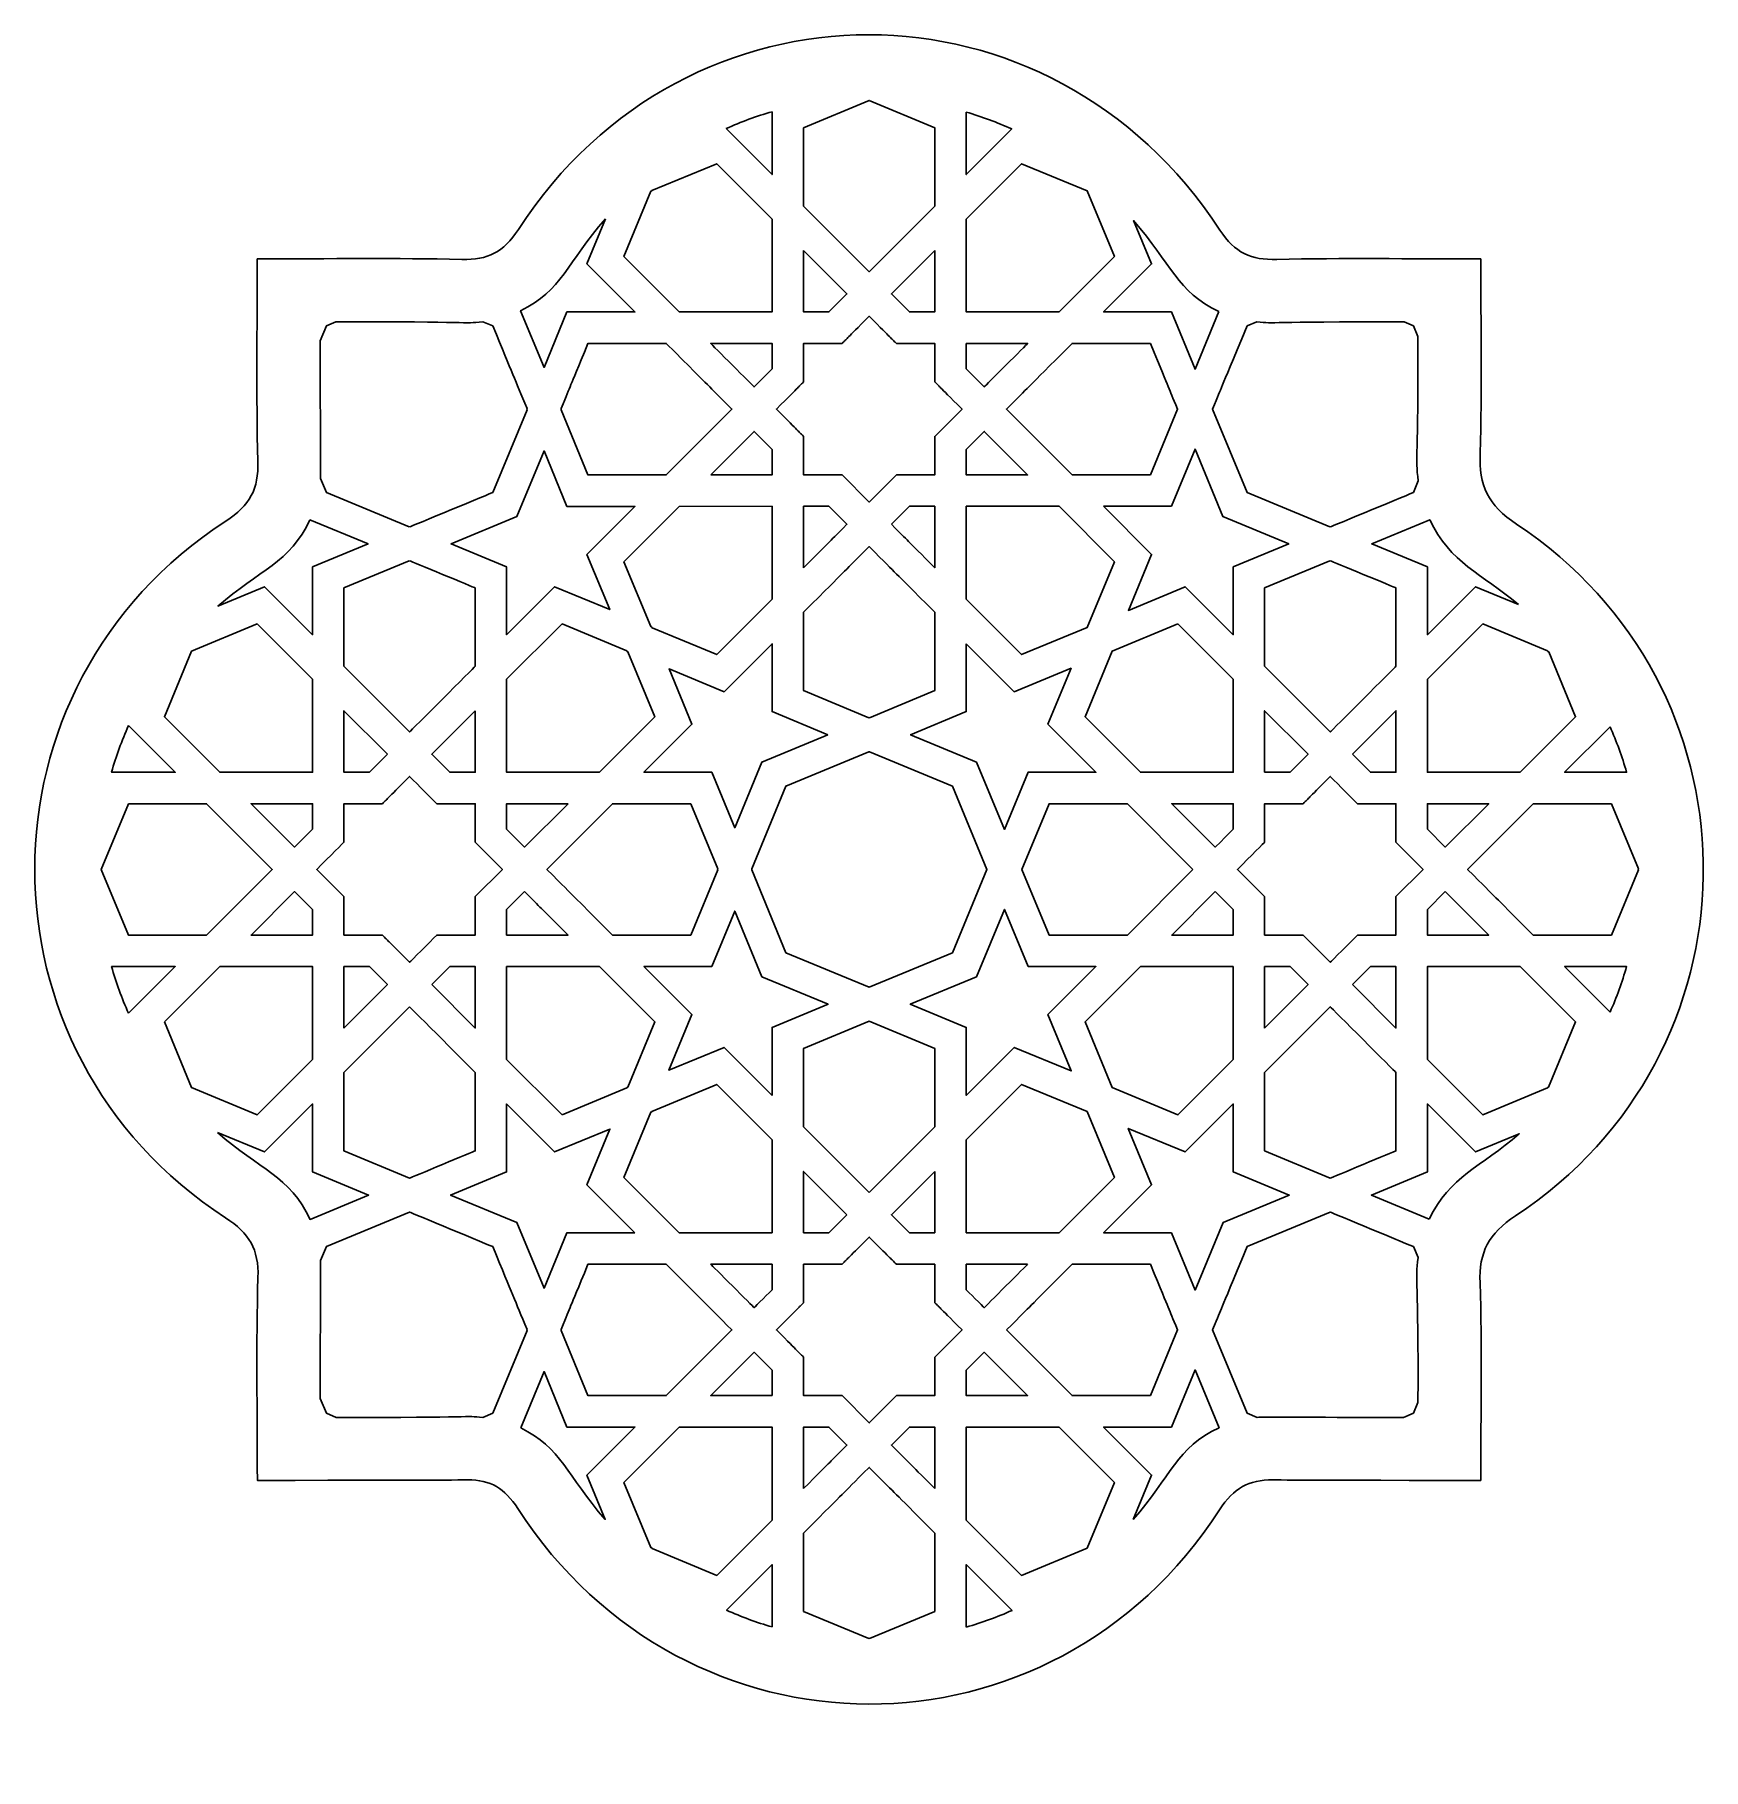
# Model space of a CAD drawing. Header units: millimetres. Extents: x -49 to 49, y -53 to 49.
import ezdxf

# ---------------------------------------------------------------- set-up
doc = ezdxf.new("R2010")
doc.units = ezdxf.units.MM
doc.header["$MEASUREMENT"] = 0
doc.layers.add('layer 1', color=7, linetype='Continuous')

msp = doc.modelspace()

# ---------------------------------------------------------------- linework, layer by layer
at = {"layer": 'layer 1', "color": 250}
for points, knots in [([(48.895, -0.3503), (48.895, -0.3503), (48.895, 0.4293), (48.895, 0.4293), (48.895, 0.4293), (48.7734, 7.9912), (45.1306, 15.5018), (37.9554, 20.2583), (37.9554, 20.2583), (36.2762, 21.3713), (35.7541, 22.5263), (35.8183, 24.4154), (35.8183, 24.4154), (35.9449, 28.1496), (35.8557, 31.8904), (35.8557, 35.7967), (35.8557, 35.7967), (31.6064, 35.7967), (27.7795, 35.8549), (23.9088, 35.7678), (23.9088, 35.7678), (22.3862, 35.7322), (21.456, 36.1421), (20.5758, 37.4904), (20.5758, 37.4904), (15.6052, 45.1057), (7.8048, 48.9191), (0.0107, 48.9285), (0.0107, 48.9285), (0.0107, 48.9285), (-0.0024, 48.9285), (-0.0024, 48.9285), (-0.0024, 48.9285), (-7.7962, 48.9335), (-15.5823, 45.1349), (-20.5249, 37.5303), (-20.5249, 37.5303), (-21.4074, 36.1735), (-22.3126, 35.7304), (-23.8315, 35.766), (-23.8315, 35.766), (-27.6722, 35.8631), (-31.54, 35.7981), (-35.8212, 35.7981), (-35.8212, 35.7981), (-35.8212, 31.6273), (-35.895, 27.7869), (-35.7865, 23.9512), (-35.7865, 23.9512), (-35.7402, 22.3157), (-36.2414, 21.3664), (-37.666, 20.4428), (-37.666, 20.4428), (-45.1249, 15.6094), (-48.8564, 7.8304), (-48.8597, 0.0474), (-48.8597, 0.0474), (-48.863, -7.7355), (-45.1382, -15.5224), (-37.6845, -20.3715), (-37.6845, -20.3715), (-36.2777, -21.2865), (-35.7325, -22.2157), (-35.7816, -23.8681), (-35.7816, -23.8681), (-35.8974, -27.7756), (-35.8188, -31.6885), (-35.8188, -35.7536), (-35.8188, -35.7536), (-23.2538, -35.7536), (-23.4607, -35.7219), (-23.51, -35.7219), (-23.51, -35.7219), (-22.142, -35.7219), (-21.3368, -36.2097), (-20.5573, -37.4114), (-20.5573, -37.4114), (-10.6757, -52.645), (10.7061, -52.6806), (20.5532, -37.4876), (20.5532, -37.4876), (21.3907, -36.1953), (22.2536, -35.7201), (23.6855, -35.7201), (23.6855, -35.7201), (23.6855, -35.7201), (23.0953, -35.754), (35.8549, -35.754), (35.8549, -35.754), (35.8549, -31.6982), (35.9509, -27.9403), (35.814, -24.191), (35.814, -24.191), (35.747, -22.3604), (36.3185, -21.3046), (37.8905, -20.2646), (37.8905, -20.2646), (45.1056, -15.4912), (48.7741, -7.9417), (48.895, -0.3503)], [0, 0, 0, 0, 0.03846154, 0.03846154, 0.03846154, 0.03846154, 0.07692308, 0.07692308, 0.07692308, 0.07692308, 0.11538462, 0.11538462, 0.11538462, 0.11538462, 0.15384615, 0.15384615, 0.15384615, 0.15384615, 0.19230769, 0.19230769, 0.19230769, 0.19230769, 0.23076923, 0.23076923, 0.23076923, 0.23076923, 0.26923077, 0.26923077, 0.26923077, 0.26923077, 0.30769231, 0.30769231, 0.30769231, 0.30769231, 0.34615385, 0.34615385, 0.34615385, 0.34615385, 0.38461538, 0.38461538, 0.38461538, 0.38461538, 0.42307692, 0.42307692, 0.42307692, 0.42307692, 0.46153846, 0.46153846, 0.46153846, 0.46153846, 0.5, 0.5, 0.5, 0.5, 0.53846154, 0.53846154, 0.53846154, 0.53846154, 0.57692308, 0.57692308, 0.57692308, 0.57692308, 0.61538462, 0.61538462, 0.61538462, 0.61538462, 0.65384615, 0.65384615, 0.65384615, 0.65384615, 0.69230769, 0.69230769, 0.69230769, 0.69230769, 0.73076923, 0.73076923, 0.73076923, 0.73076923, 0.76923077, 0.76923077, 0.76923077, 0.76923077, 0.80769231, 0.80769231, 0.80769231, 0.80769231, 0.84615385, 0.84615385, 0.84615385, 0.84615385, 0.88461538, 0.88461538, 0.88461538, 0.88461538, 0.92307692, 0.92307692, 0.92307692, 0.92307692, 1, 1, 1, 1]), ([(-3.8177, 43.4859), (-3.8177, 43.4859), (0.0268, 45.0801), (0.0268, 45.0801), (0.0268, 45.0801), (0.0268, 45.0801), (3.8721, 43.4859), (3.8721, 43.4859), (3.8721, 43.4859), (3.8721, 43.4859), (3.8721, 38.8955), (3.8721, 38.8955), (3.8721, 38.8955), (3.8721, 38.8955), (0.0268, 35.0467), (0.0268, 35.0467), (0.0268, 35.0467), (0.0268, 35.0467), (-3.8177, 38.8955), (-3.8177, 38.8955), (-3.8177, 38.8955), (-3.8177, 38.8955), (-3.8177, 43.4859), (-3.8177, 43.4859)], [0, 0, 0, 0, 0.14285714, 0.14285714, 0.14285714, 0.14285714, 0.28571429, 0.28571429, 0.28571429, 0.28571429, 0.42857143, 0.42857143, 0.42857143, 0.42857143, 0.57142857, 0.57142857, 0.57142857, 0.57142857, 0.71428571, 0.71428571, 0.71428571, 0.71428571, 1, 1, 1, 1]), ([(-5.6596, 44.4236), (-5.6596, 44.0098), (-5.6596, 41.1544), (-5.6596, 40.7388), (-5.6596, 40.7388), (-5.6596, 40.7388), (-8.3516, 43.4323), (-8.3516, 43.4323), (-8.3516, 43.4323), (-7.4803, 43.827), (-6.5814, 44.1576), (-5.6596, 44.4236)], [0, 0, 0, 0, 0.25, 0.25, 0.25, 0.25, 0.5, 0.5, 0.5, 0.5, 1, 1, 1, 1]), ([(5.7143, 44.3992), (6.6273, 44.1318), (7.5181, 43.8023), (8.3824, 43.4093), (8.3824, 43.4093), (8.3824, 43.4093), (5.7143, 40.7388), (5.7143, 40.7388), (5.7143, 40.7388), (5.7143, 41.1487), (5.7143, 43.9907), (5.7143, 44.3992)], [0, 0, 0, 0, 0.25, 0.25, 0.25, 0.25, 0.5, 0.5, 0.5, 0.5, 1, 1, 1, 1]), ([(-12.7582, 39.7602), (-12.7582, 39.7602), (-12.7148, 39.7782), (-12.7148, 39.7782), (-12.7148, 39.7782), (-12.7148, 39.7782), (-12.7046, 39.8022), (-12.7046, 39.8022), (-12.7046, 39.8022), (-12.7046, 39.8022), (-8.903, 41.3777), (-8.903, 41.3777), (-8.903, 41.3777), (-8.903, 41.3777), (-5.6596, 38.1321), (-5.6596, 38.1321), (-5.6596, 38.1321), (-5.6596, 38.1321), (-5.6596, 32.6895), (-5.6596, 32.6895), (-5.6596, 32.6895), (-5.6596, 32.6895), (-11.0977, 32.6895), (-11.0977, 32.6895), (-11.0977, 32.6895), (-11.0977, 32.6895), (-14.341, 35.9354), (-14.341, 35.9354), (-14.341, 35.9354), (-14.341, 35.9354), (-12.7582, 39.7602), (-12.7582, 39.7602)], [0, 0, 0, 0, 0.11111111, 0.11111111, 0.11111111, 0.11111111, 0.22222222, 0.22222222, 0.22222222, 0.22222222, 0.33333333, 0.33333333, 0.33333333, 0.33333333, 0.44444444, 0.44444444, 0.44444444, 0.44444444, 0.55555556, 0.55555556, 0.55555556, 0.55555556, 0.66666667, 0.66666667, 0.66666667, 0.66666667, 0.77777778, 0.77777778, 0.77777778, 0.77777778, 1, 1, 1, 1]), ([(5.7143, 38.1321), (5.7143, 38.1321), (8.9574, 41.3777), (8.9574, 41.3777), (8.9574, 41.3777), (8.9574, 41.3777), (12.8027, 39.7842), (12.8027, 39.7842), (12.8027, 39.7842), (12.8027, 39.7842), (14.3951, 35.9354), (14.3951, 35.9354), (14.3951, 35.9354), (14.3951, 35.9354), (11.1517, 32.6895), (11.1517, 32.6895), (11.1517, 32.6895), (11.1517, 32.6895), (5.7143, 32.6895), (5.7143, 32.6895), (5.7143, 32.6895), (5.7143, 32.6895), (5.7143, 38.1321), (5.7143, 38.1321)], [0, 0, 0, 0, 0.14285714, 0.14285714, 0.14285714, 0.14285714, 0.28571429, 0.28571429, 0.28571429, 0.28571429, 0.42857143, 0.42857143, 0.42857143, 0.42857143, 0.57142857, 0.57142857, 0.57142857, 0.57142857, 0.71428571, 0.71428571, 0.71428571, 0.71428571, 1, 1, 1, 1]), ([(-15.4231, 38.1385), (-15.4231, 38.1385), (-16.5136, 35.5022), (-16.5136, 35.5022), (-16.5136, 35.5022), (-16.5136, 35.5022), (-13.7026, 32.6895), (-13.7026, 32.6895), (-13.7026, 32.6895), (-13.7026, 32.6895), (-17.6778, 32.6895), (-17.6778, 32.6895), (-17.6778, 32.6895), (-17.6778, 32.6895), (-19.0226, 29.4407), (-19.0226, 29.4407), (-19.0226, 29.4407), (-19.0226, 29.4407), (-20.3973, 32.7621), (-20.3973, 32.7621), (-20.3973, 32.7621), (-17.9893, 33.9344), (-17.6679, 35.5752), (-15.4231, 38.1385)], [0, 0, 0, 0, 0.14285714, 0.14285714, 0.14285714, 0.14285714, 0.28571429, 0.28571429, 0.28571429, 0.28571429, 0.42857143, 0.42857143, 0.42857143, 0.42857143, 0.57142857, 0.57142857, 0.57142857, 0.57142857, 0.71428571, 0.71428571, 0.71428571, 0.71428571, 1, 1, 1, 1]), ([(20.52, 32.718), (20.52, 32.718), (19.1206, 29.3363), (19.1206, 29.3363), (19.1206, 29.3363), (19.1206, 29.3363), (17.7324, 32.6895), (17.7324, 32.6895), (17.7324, 32.6895), (17.7324, 32.6895), (13.7566, 32.6895), (13.7566, 32.6895), (13.7566, 32.6895), (13.7566, 32.6895), (16.5679, 35.5022), (16.5679, 35.5022), (16.5679, 35.5022), (16.5679, 35.5022), (15.517, 38.0425), (15.517, 38.0425), (15.517, 38.0425), (17.7211, 35.5135), (18.0668, 33.8529), (20.52, 32.718)], [0, 0, 0, 0, 0.14285714, 0.14285714, 0.14285714, 0.14285714, 0.28571429, 0.28571429, 0.28571429, 0.28571429, 0.42857143, 0.42857143, 0.42857143, 0.42857143, 0.57142857, 0.57142857, 0.57142857, 0.57142857, 0.71428571, 0.71428571, 0.71428571, 0.71428571, 1, 1, 1, 1]), ([(-3.8177, 36.2885), (-3.8177, 36.2885), (-1.2753, 33.7436), (-1.2753, 33.7436), (-1.2753, 33.7436), (-1.2753, 33.7436), (-2.3283, 32.6895), (-2.3283, 32.6895), (-2.3283, 32.6895), (-2.3283, 32.6895), (-3.8177, 32.6895), (-3.8177, 32.6895), (-3.8177, 32.6895), (-3.8177, 32.6895), (-3.8177, 36.2885), (-3.8177, 36.2885)], [0, 0, 0, 0, 0.2, 0.2, 0.2, 0.2, 0.4, 0.4, 0.4, 0.4, 0.6, 0.6, 0.6, 0.6, 1, 1, 1, 1]), ([(3.8721, 36.2885), (3.8721, 36.2885), (3.8721, 32.6895), (3.8721, 32.6895), (3.8721, 32.6895), (3.8721, 32.6895), (2.3827, 32.6895), (2.3827, 32.6895), (2.3827, 32.6895), (2.3827, 32.6895), (1.3293, 33.7436), (1.3293, 33.7436), (1.3293, 33.7436), (1.3293, 33.7436), (3.8721, 36.2885), (3.8721, 36.2885)], [0, 0, 0, 0, 0.2, 0.2, 0.2, 0.2, 0.4, 0.4, 0.4, 0.4, 0.6, 0.6, 0.6, 0.6, 1, 1, 1, 1]), ([(-32.1354, 31.006), (-32.1354, 31.006), (-31.7751, 31.877), (-31.7751, 31.877), (-31.7751, 31.877), (-31.7751, 31.877), (-31.2153, 32.1092), (-31.2153, 32.1092), (-31.2153, 32.1092), (-23.0559, 32.143), (-23.8677, 31.9712), (-22.6156, 32.1222), (-22.6156, 32.1222), (-22.6156, 32.1222), (-22.0239, 31.877), (-22.0239, 31.877), (-22.0239, 31.877), (-20.8308, 28.9931), (-20.7492, 28.7955), (-20.0196, 27.0316), (-20.0196, 27.0316), (-20.0196, 27.0316), (-20.0341, 26.997), (-20.0341, 26.997), (-20.0341, 26.997), (-20.0341, 26.997), (-20.0196, 26.9621), (-20.0196, 26.9621), (-20.0196, 26.9621), (-20.0196, 26.9621), (-22.0239, 22.1174), (-22.0239, 22.1174), (-22.0239, 22.1174), (-22.0466, 22.1079), (-26.8552, 20.1151), (-26.8778, 20.1059), (-26.8778, 20.1059), (-26.8778, 20.1059), (-26.8996, 20.1147), (-26.8996, 20.1147), (-26.8996, 20.1147), (-26.8996, 20.1147), (-26.9212, 20.1059), (-26.9212, 20.1059), (-26.9212, 20.1059), (-26.9212, 20.1059), (-31.7755, 22.1174), (-31.7755, 22.1174), (-31.7755, 22.1174), (-31.7755, 22.1174), (-32.1153, 22.9387), (-32.1153, 22.9387), (-32.1153, 22.9387), (-32.1007, 23.1077), (-32.1478, 28.3231), (-32.1354, 31.006)], [0, 0, 0, 0, 0.06666667, 0.06666667, 0.06666667, 0.06666667, 0.13333333, 0.13333333, 0.13333333, 0.13333333, 0.2, 0.2, 0.2, 0.2, 0.26666667, 0.26666667, 0.26666667, 0.26666667, 0.33333333, 0.33333333, 0.33333333, 0.33333333, 0.4, 0.4, 0.4, 0.4, 0.46666667, 0.46666667, 0.46666667, 0.46666667, 0.53333333, 0.53333333, 0.53333333, 0.53333333, 0.6, 0.6, 0.6, 0.6, 0.66666667, 0.66666667, 0.66666667, 0.66666667, 0.73333333, 0.73333333, 0.73333333, 0.73333333, 0.8, 0.8, 0.8, 0.8, 0.86666667, 0.86666667, 0.86666667, 0.86666667, 1, 1, 1, 1]), ([(-3.8177, 28.5913), (-3.8177, 29.9311), (-3.8177, 29.5085), (-3.8177, 30.8455), (-3.8177, 30.8455), (-2.4871, 30.8455), (-2.9012, 30.8455), (-1.5656, 30.8455), (-1.5656, 30.8455), (-1.1641, 31.2477), (-1.4196, 30.9919), (0.0268, 32.4401), (0.0268, 32.4401), (1.4739, 30.9919), (1.2185, 31.2477), (1.62, 30.8455), (1.62, 30.8455), (1.62, 30.8455), (3.8721, 30.8455), (3.8721, 30.8455), (3.8721, 30.8455), (3.8721, 30.8455), (3.8721, 28.592), (3.8721, 28.592), (3.8721, 28.592), (4.2432, 28.2205), (3.9335, 28.5306), (5.4656, 26.997), (5.4656, 26.997), (5.4656, 26.997), (3.8721, 25.4032), (3.8721, 25.4032), (3.8721, 25.4032), (3.8721, 24.0637), (3.8721, 24.4856), (3.8721, 23.1497), (3.8721, 23.1497), (1.8839, 23.1497), (2.3982, 23.1497), (1.6196, 23.1497), (1.6196, 23.1497), (1.6196, 23.1497), (0.0268, 21.5547), (0.0268, 21.5547), (0.0268, 21.5547), (0.0268, 21.5547), (-1.5649, 23.1497), (-1.5649, 23.1497), (-1.5649, 23.1497), (-2.3442, 23.1497), (-1.8288, 23.1497), (-3.8177, 23.1497), (-3.8177, 23.1497), (-3.8177, 24.4803), (-3.8177, 24.0665), (-3.8177, 25.4032), (-3.8177, 25.4032), (-4.2192, 25.8047), (-3.9634, 25.5489), (-5.4105, 26.997), (-5.4105, 26.997), (-3.8615, 28.5472), (-4.2072, 28.2011), (-3.8177, 28.5913)], [0, 0, 0, 0, 0.05882353, 0.05882353, 0.05882353, 0.05882353, 0.11764706, 0.11764706, 0.11764706, 0.11764706, 0.17647059, 0.17647059, 0.17647059, 0.17647059, 0.23529412, 0.23529412, 0.23529412, 0.23529412, 0.29411765, 0.29411765, 0.29411765, 0.29411765, 0.35294118, 0.35294118, 0.35294118, 0.35294118, 0.41176471, 0.41176471, 0.41176471, 0.41176471, 0.47058824, 0.47058824, 0.47058824, 0.47058824, 0.52941176, 0.52941176, 0.52941176, 0.52941176, 0.58823529, 0.58823529, 0.58823529, 0.58823529, 0.64705882, 0.64705882, 0.64705882, 0.64705882, 0.70588235, 0.70588235, 0.70588235, 0.70588235, 0.76470588, 0.76470588, 0.76470588, 0.76470588, 0.82352941, 0.82352941, 0.82352941, 0.82352941, 0.88235294, 0.88235294, 0.88235294, 0.88235294, 1, 1, 1, 1]), ([(22.1647, 31.877), (22.1647, 31.877), (22.7397, 32.1155), (22.7397, 32.1155), (22.7397, 32.1155), (23.9378, 31.9825), (23.0223, 32.1374), (31.3644, 32.1056), (31.3644, 32.1056), (31.3644, 32.1056), (31.9158, 31.877), (31.9158, 31.877), (31.9158, 31.877), (31.9158, 31.877), (32.1737, 31.2537), (32.1737, 31.2537), (32.1737, 31.2537), (32.2182, 23.9476), (31.997, 24.2736), (32.1966, 22.7962), (32.1966, 22.7962), (32.1966, 22.7962), (31.9158, 22.1174), (31.9158, 22.1174), (31.9158, 22.1174), (31.8933, 22.1079), (27.0845, 20.1151), (27.062, 20.1059), (27.062, 20.1059), (27.062, 20.1059), (27.0404, 20.1147), (27.0404, 20.1147), (27.0404, 20.1147), (27.0404, 20.1147), (27.0186, 20.1059), (27.0186, 20.1059), (27.0186, 20.1059), (27.0186, 20.1059), (22.1643, 22.1174), (22.1643, 22.1174), (22.1643, 22.1174), (22.1643, 22.1174), (20.1454, 26.997), (20.1454, 26.997), (20.1454, 26.997), (20.8354, 28.665), (20.3514, 27.4952), (22.1647, 31.877)], [0, 0, 0, 0, 0.07692308, 0.07692308, 0.07692308, 0.07692308, 0.15384615, 0.15384615, 0.15384615, 0.15384615, 0.23076923, 0.23076923, 0.23076923, 0.23076923, 0.30769231, 0.30769231, 0.30769231, 0.30769231, 0.38461538, 0.38461538, 0.38461538, 0.38461538, 0.46153846, 0.46153846, 0.46153846, 0.46153846, 0.53846154, 0.53846154, 0.53846154, 0.53846154, 0.61538462, 0.61538462, 0.61538462, 0.61538462, 0.69230769, 0.69230769, 0.69230769, 0.69230769, 0.76923077, 0.76923077, 0.76923077, 0.76923077, 0.84615385, 0.84615385, 0.84615385, 0.84615385, 1, 1, 1, 1]), ([(-18.0255, 27.0316), (-17.3433, 28.6812), (-17.6813, 27.8638), (-16.4475, 30.8455), (-16.4475, 30.8455), (-16.4475, 30.8455), (-11.8604, 30.8455), (-11.8604, 30.8455), (-11.8604, 30.8455), (-8.8748, 27.8575), (-9.7098, 28.6929), (-8.0151, 26.997), (-8.0151, 26.997), (-8.0151, 26.997), (-11.8604, 23.1486), (-11.8604, 23.1486), (-11.8604, 23.1486), (-11.8604, 23.1486), (-16.4475, 23.1486), (-16.4475, 23.1486), (-16.4475, 23.1486), (-16.4475, 23.1486), (-18.0255, 26.9621), (-18.0255, 26.9621), (-18.0255, 26.9621), (-18.0255, 26.9621), (-18.0111, 26.997), (-18.0111, 26.997), (-18.0111, 26.997), (-18.0111, 26.997), (-18.0255, 27.0316), (-18.0255, 27.0316)], [0, 0, 0, 0, 0.11111111, 0.11111111, 0.11111111, 0.11111111, 0.22222222, 0.22222222, 0.22222222, 0.22222222, 0.33333333, 0.33333333, 0.33333333, 0.33333333, 0.44444444, 0.44444444, 0.44444444, 0.44444444, 0.55555556, 0.55555556, 0.55555556, 0.55555556, 0.66666667, 0.66666667, 0.66666667, 0.66666667, 0.77777778, 0.77777778, 0.77777778, 0.77777778, 1, 1, 1, 1]), ([(-5.6596, 29.3543), (-5.7122, 29.3021), (-6.6604, 28.3524), (-6.7126, 28.3002), (-6.7126, 28.3002), (-6.7648, 28.3521), (-9.2043, 30.7936), (-9.2562, 30.8455), (-9.2562, 30.8455), (-9.2562, 30.8455), (-5.6596, 30.8455), (-5.6596, 30.8455), (-5.6596, 30.8455), (-5.6596, 30.8455), (-5.6596, 29.3543), (-5.6596, 29.3543)], [0, 0, 0, 0, 0.2, 0.2, 0.2, 0.2, 0.4, 0.4, 0.4, 0.4, 0.6, 0.6, 0.6, 0.6, 1, 1, 1, 1]), ([(5.7143, 30.8455), (5.7143, 30.8455), (9.3102, 30.8455), (9.3102, 30.8455), (9.3102, 30.8455), (9.2541, 30.7898), (6.8238, 28.357), (6.7677, 28.3009), (6.7677, 28.3009), (6.7155, 28.3531), (5.7662, 29.3035), (5.7143, 29.3554), (5.7143, 29.3554), (5.7143, 29.3554), (5.7143, 30.8455), (5.7143, 30.8455)], [0, 0, 0, 0, 0.2, 0.2, 0.2, 0.2, 0.4, 0.4, 0.4, 0.4, 0.6, 0.6, 0.6, 0.6, 1, 1, 1, 1]), ([(11.9151, 23.1497), (11.9151, 23.1497), (8.0698, 26.997), (8.0698, 26.997), (8.0698, 26.997), (9.8757, 28.8047), (8.9041, 27.8321), (11.9151, 30.8455), (11.9151, 30.8455), (11.9151, 30.8455), (16.5019, 30.8455), (16.5019, 30.8455), (16.5019, 30.8455), (17.7828, 27.7502), (17.4713, 28.5034), (18.0943, 26.997), (18.0943, 26.997), (18.0943, 26.997), (16.5019, 23.1497), (16.5019, 23.1497), (16.5019, 23.1497), (16.5019, 23.1497), (11.9151, 23.1497), (11.9151, 23.1497)], [0, 0, 0, 0, 0.14285714, 0.14285714, 0.14285714, 0.14285714, 0.28571429, 0.28571429, 0.28571429, 0.28571429, 0.42857143, 0.42857143, 0.42857143, 0.42857143, 0.57142857, 0.57142857, 0.57142857, 0.57142857, 0.71428571, 0.71428571, 0.71428571, 0.71428571, 1, 1, 1, 1]), ([(-9.2558, 23.1486), (-9.2558, 23.1486), (-6.7126, 25.6939), (-6.7126, 25.6939), (-6.7126, 25.6939), (-6.7126, 25.6939), (-5.6596, 24.6394), (-5.6596, 24.6394), (-5.6596, 24.6394), (-5.6596, 24.6394), (-5.6596, 23.1497), (-5.6596, 23.1497), (-5.6596, 23.1497), (-5.6596, 23.1497), (-9.2558, 23.1486), (-9.2558, 23.1486)], [0, 0, 0, 0, 0.2, 0.2, 0.2, 0.2, 0.4, 0.4, 0.4, 0.4, 0.6, 0.6, 0.6, 0.6, 1, 1, 1, 1]), ([(5.7143, 24.6394), (5.7143, 24.6394), (6.7674, 25.6939), (6.7674, 25.6939), (6.7674, 25.6939), (6.7674, 25.6939), (6.7677, 25.6928), (6.7677, 25.6928), (6.7677, 25.6928), (6.7677, 25.6928), (6.7681, 25.6939), (6.7681, 25.6939), (6.7681, 25.6939), (6.7681, 25.6939), (9.3102, 23.1497), (9.3102, 23.1497), (9.3102, 23.1497), (9.3102, 23.1497), (5.7143, 23.1497), (5.7143, 23.1497), (5.7143, 23.1497), (5.7143, 23.1497), (5.7143, 24.6394), (5.7143, 24.6394)], [0, 0, 0, 0, 0.14285714, 0.14285714, 0.14285714, 0.14285714, 0.28571429, 0.28571429, 0.28571429, 0.28571429, 0.42857143, 0.42857143, 0.42857143, 0.42857143, 0.57142857, 0.57142857, 0.57142857, 0.57142857, 0.71428571, 0.71428571, 0.71428571, 0.71428571, 1, 1, 1, 1]), ([(-17.6778, 21.3046), (-17.6778, 21.3046), (-13.7026, 21.3046), (-13.7026, 21.3046), (-13.7026, 21.3046), (-13.7026, 21.3046), (-16.5136, 18.4919), (-16.5136, 18.4919), (-16.5136, 18.4919), (-16.5136, 18.4919), (-15.1734, 15.2534), (-15.1734, 15.2534), (-15.1734, 15.2534), (-15.1734, 15.2534), (-18.4009, 16.5912), (-18.4009, 16.5912), (-18.4009, 16.5912), (-18.4009, 16.5912), (-21.2128, 13.7774), (-21.2128, 13.7774), (-21.2128, 13.7774), (-21.2128, 14.2748), (-21.2128, 17.2586), (-21.2128, 17.7567), (-21.2128, 17.7567), (-21.2128, 17.7567), (-24.4709, 19.1079), (-24.4709, 19.1079), (-24.4709, 19.1079), (-24.4709, 19.1079), (-20.6146, 20.7067), (-20.6146, 20.7067), (-20.6146, 20.7067), (-20.6146, 20.7067), (-19.0226, 24.5534), (-19.0226, 24.5534), (-19.0226, 24.5534), (-19.0226, 24.5534), (-17.6778, 21.3046), (-17.6778, 21.3046)], [0, 0, 0, 0, 0.09090909, 0.09090909, 0.09090909, 0.09090909, 0.18181818, 0.18181818, 0.18181818, 0.18181818, 0.27272727, 0.27272727, 0.27272727, 0.27272727, 0.36363636, 0.36363636, 0.36363636, 0.36363636, 0.45454545, 0.45454545, 0.45454545, 0.45454545, 0.54545455, 0.54545455, 0.54545455, 0.54545455, 0.63636364, 0.63636364, 0.63636364, 0.63636364, 0.72727273, 0.72727273, 0.72727273, 0.72727273, 0.81818182, 0.81818182, 0.81818182, 0.81818182, 1, 1, 1, 1]), ([(13.7566, 21.3057), (14.2579, 21.3057), (17.2459, 21.3057), (17.7324, 21.3057), (17.7324, 21.3057), (17.7324, 21.3057), (19.1199, 24.6574), (19.1199, 24.6574), (19.1199, 24.6574), (19.1199, 24.6574), (20.7554, 20.7067), (20.7554, 20.7067), (20.7554, 20.7067), (20.7554, 20.7067), (24.6119, 19.1079), (24.6119, 19.1079), (24.6119, 19.1079), (24.6119, 19.1079), (21.3533, 17.7567), (21.3533, 17.7567), (21.3533, 17.7567), (21.3533, 17.2558), (21.3533, 14.266), (21.3533, 13.7774), (21.3533, 13.7774), (21.3533, 13.7774), (18.5417, 16.5912), (18.5417, 16.5912), (18.5417, 16.5912), (18.5417, 16.5912), (15.2104, 15.2104), (15.2104, 15.2104), (15.2104, 15.2104), (15.2104, 15.2104), (16.5686, 18.4912), (16.5686, 18.4912), (16.5686, 18.4912), (16.5686, 18.4912), (13.7566, 21.3057), (13.7566, 21.3057)], [0, 0, 0, 0, 0.09090909, 0.09090909, 0.09090909, 0.09090909, 0.18181818, 0.18181818, 0.18181818, 0.18181818, 0.27272727, 0.27272727, 0.27272727, 0.27272727, 0.36363636, 0.36363636, 0.36363636, 0.36363636, 0.45454545, 0.45454545, 0.45454545, 0.45454545, 0.54545455, 0.54545455, 0.54545455, 0.54545455, 0.63636364, 0.63636364, 0.63636364, 0.63636364, 0.72727273, 0.72727273, 0.72727273, 0.72727273, 0.81818182, 0.81818182, 0.81818182, 0.81818182, 1, 1, 1, 1]), ([(-32.7362, 20.5208), (-32.7362, 20.5208), (-29.3279, 19.1079), (-29.3279, 19.1079), (-29.3279, 19.1079), (-29.3279, 19.1079), (-32.5867, 17.7567), (-32.5867, 17.7567), (-32.5867, 17.7567), (-32.5867, 17.2558), (-32.5867, 14.266), (-32.5867, 13.7774), (-32.5867, 13.7774), (-32.5867, 13.7774), (-35.3981, 16.5912), (-35.3981, 16.5912), (-35.3981, 16.5912), (-35.3981, 16.5912), (-38.1325, 15.458), (-38.1325, 15.458), (-38.1325, 15.458), (-35.7045, 17.5698), (-33.8949, 18.0125), (-32.7362, 20.5208)], [0, 0, 0, 0, 0.14285714, 0.14285714, 0.14285714, 0.14285714, 0.28571429, 0.28571429, 0.28571429, 0.28571429, 0.42857143, 0.42857143, 0.42857143, 0.42857143, 0.57142857, 0.57142857, 0.57142857, 0.57142857, 0.71428571, 0.71428571, 0.71428571, 0.71428571, 1, 1, 1, 1]), ([(-5.6596, 21.3057), (-5.6596, 21.3057), (-5.6596, 15.863), (-5.6596, 15.863), (-5.6596, 15.863), (-5.6596, 15.863), (-8.903, 12.6171), (-8.903, 12.6171), (-8.903, 12.6171), (-8.903, 12.6171), (-12.6957, 14.1887), (-12.6957, 14.1887), (-12.6957, 14.1887), (-12.6957, 14.1887), (-12.7148, 14.2339), (-12.7148, 14.2339), (-12.7148, 14.2339), (-12.7148, 14.2339), (-12.767, 14.2558), (-12.767, 14.2558), (-12.767, 14.2558), (-12.767, 14.2558), (-14.341, 18.0587), (-14.341, 18.0587), (-14.341, 18.0587), (-14.341, 18.0587), (-11.0977, 21.3046), (-11.0977, 21.3046), (-11.0977, 21.3046), (-11.0977, 21.3046), (-5.6596, 21.3057), (-5.6596, 21.3057)], [0, 0, 0, 0, 0.11111111, 0.11111111, 0.11111111, 0.11111111, 0.22222222, 0.22222222, 0.22222222, 0.22222222, 0.33333333, 0.33333333, 0.33333333, 0.33333333, 0.44444444, 0.44444444, 0.44444444, 0.44444444, 0.55555556, 0.55555556, 0.55555556, 0.55555556, 0.66666667, 0.66666667, 0.66666667, 0.66666667, 0.77777778, 0.77777778, 0.77777778, 0.77777778, 1, 1, 1, 1]), ([(-3.8177, 17.7063), (-3.8177, 17.7063), (-3.8177, 21.3057), (-3.8177, 21.3057), (-3.8177, 21.3057), (-3.8177, 21.3057), (-2.3287, 21.3057), (-2.3287, 21.3057), (-2.3287, 21.3057), (-2.3287, 21.3057), (-1.2753, 20.2509), (-1.2753, 20.2509), (-1.2753, 20.2509), (-2.5968, 18.9283), (-2.0517, 19.4737), (-3.8177, 17.7063)], [0, 0, 0, 0, 0.2, 0.2, 0.2, 0.2, 0.4, 0.4, 0.4, 0.4, 0.6, 0.6, 0.6, 0.6, 1, 1, 1, 1]), ([(1.3293, 20.2509), (1.3293, 20.2509), (2.383, 21.3057), (2.383, 21.3057), (2.383, 21.3057), (2.383, 21.3057), (3.8721, 21.3057), (3.8721, 21.3057), (3.8721, 21.3057), (3.8721, 21.3057), (3.8721, 17.7063), (3.8721, 17.7063), (3.8721, 17.7063), (2.0814, 19.4984), (2.6547, 18.9248), (1.3293, 20.2509)], [0, 0, 0, 0, 0.2, 0.2, 0.2, 0.2, 0.4, 0.4, 0.4, 0.4, 0.6, 0.6, 0.6, 0.6, 1, 1, 1, 1]), ([(5.7143, 21.3057), (5.7143, 21.3057), (11.152, 21.3057), (11.152, 21.3057), (11.152, 21.3057), (11.152, 21.3057), (14.3955, 18.0594), (14.3955, 18.0594), (14.3955, 18.0594), (14.3955, 18.0594), (12.803, 14.2113), (12.803, 14.2113), (12.803, 14.2113), (12.803, 14.2113), (8.9574, 12.6171), (8.9574, 12.6171), (8.9574, 12.6171), (8.9574, 12.6171), (5.7143, 15.863), (5.7143, 15.863), (5.7143, 15.863), (5.7143, 15.863), (5.7143, 21.3057), (5.7143, 21.3057)], [0, 0, 0, 0, 0.14285714, 0.14285714, 0.14285714, 0.14285714, 0.28571429, 0.28571429, 0.28571429, 0.28571429, 0.42857143, 0.42857143, 0.42857143, 0.42857143, 0.57142857, 0.57142857, 0.57142857, 0.57142857, 0.71428571, 0.71428571, 0.71428571, 0.71428571, 1, 1, 1, 1]), ([(38.0591, 15.5466), (38.0591, 15.5466), (35.5389, 16.5912), (35.5389, 16.5912), (35.5389, 16.5912), (35.5389, 16.5912), (32.7272, 13.7774), (32.7272, 13.7774), (32.7272, 13.7774), (32.7272, 14.2748), (32.7272, 17.2586), (32.7272, 17.7567), (32.7272, 17.7567), (32.7272, 17.7567), (29.469, 19.1079), (29.469, 19.1079), (29.469, 19.1079), (29.469, 19.1079), (32.8641, 20.5155), (32.8641, 20.5155), (32.8641, 20.5155), (34.0713, 17.9741), (35.9068, 17.3891), (38.0591, 15.5466)], [0, 0, 0, 0, 0.14285714, 0.14285714, 0.14285714, 0.14285714, 0.28571429, 0.28571429, 0.28571429, 0.28571429, 0.42857143, 0.42857143, 0.42857143, 0.42857143, 0.57142857, 0.57142857, 0.57142857, 0.57142857, 0.71428571, 0.71428571, 0.71428571, 0.71428571, 1, 1, 1, 1]), ([(0.0265, 18.9477), (0.0265, 18.9477), (0.0268, 18.9474), (0.0268, 18.9474), (0.0268, 18.9474), (0.0268, 18.9474), (0.0275, 18.9477), (0.0275, 18.9477), (0.0275, 18.9477), (1.9886, 16.9849), (1.0686, 17.906), (3.8721, 15.0996), (3.8721, 15.0996), (3.8721, 15.0996), (3.8721, 10.5082), (3.8721, 10.5082), (3.8721, 10.5082), (3.8721, 10.5082), (0.0484, 8.9235), (0.0484, 8.9235), (0.0484, 8.9235), (0.0484, 8.9235), (0.0268, 8.9327), (0.0268, 8.9327), (0.0268, 8.9327), (0.0268, 8.9327), (0.0057, 8.9235), (0.0057, 8.9235), (0.0057, 8.9235), (0.0057, 8.9235), (-3.8177, 10.5082), (-3.8177, 10.5082), (-3.8177, 10.5082), (-3.8177, 10.5082), (-3.8177, 15.0996), (-3.8177, 15.0996), (-3.8177, 15.0996), (-1.0121, 17.9081), (-1.8796, 17.0395), (0.0265, 18.9477)], [0, 0, 0, 0, 0.09090909, 0.09090909, 0.09090909, 0.09090909, 0.18181818, 0.18181818, 0.18181818, 0.18181818, 0.27272727, 0.27272727, 0.27272727, 0.27272727, 0.36363636, 0.36363636, 0.36363636, 0.36363636, 0.45454545, 0.45454545, 0.45454545, 0.45454545, 0.54545455, 0.54545455, 0.54545455, 0.54545455, 0.63636364, 0.63636364, 0.63636364, 0.63636364, 0.72727273, 0.72727273, 0.72727273, 0.72727273, 0.81818182, 0.81818182, 0.81818182, 0.81818182, 1, 1, 1, 1]), ([(-23.0544, 16.5255), (-23.0544, 16.5255), (-23.0544, 11.9338), (-23.0544, 11.9338), (-23.0544, 11.9338), (-23.1175, 11.8706), (-26.8363, 8.1485), (-26.8996, 8.0853), (-26.8996, 8.0853), (-26.8996, 8.0853), (-30.7446, 11.9338), (-30.7446, 11.9338), (-30.7446, 11.9338), (-30.7446, 11.9338), (-30.7446, 16.5255), (-30.7446, 16.5255), (-30.7446, 16.5255), (-30.7446, 16.5255), (-26.9212, 18.1099), (-26.9212, 18.1099), (-26.9212, 18.1099), (-26.9212, 18.1099), (-26.8996, 18.1007), (-26.8996, 18.1007), (-26.8996, 18.1007), (-26.8996, 18.1007), (-26.8778, 18.1099), (-26.8778, 18.1099), (-26.8778, 18.1099), (-26.8553, 18.1007), (-23.0769, 16.5347), (-23.0544, 16.5255)], [0, 0, 0, 0, 0.11111111, 0.11111111, 0.11111111, 0.11111111, 0.22222222, 0.22222222, 0.22222222, 0.22222222, 0.33333333, 0.33333333, 0.33333333, 0.33333333, 0.44444444, 0.44444444, 0.44444444, 0.44444444, 0.55555556, 0.55555556, 0.55555556, 0.55555556, 0.66666667, 0.66666667, 0.66666667, 0.66666667, 0.77777778, 0.77777778, 0.77777778, 0.77777778, 1, 1, 1, 1]), ([(30.8854, 11.9338), (30.8222, 11.8706), (27.1036, 8.1485), (27.0404, 8.0853), (27.0404, 8.0853), (27.0404, 8.0853), (23.1952, 11.9338), (23.1952, 11.9338), (23.1952, 11.9338), (23.1952, 11.9338), (23.1952, 16.5255), (23.1952, 16.5255), (23.1952, 16.5255), (23.1952, 16.5255), (27.0186, 18.1099), (27.0186, 18.1099), (27.0186, 18.1099), (27.0186, 18.1099), (27.0404, 18.1007), (27.0404, 18.1007), (27.0404, 18.1007), (27.0404, 18.1007), (27.062, 18.1099), (27.062, 18.1099), (27.062, 18.1099), (27.0845, 18.1007), (30.8628, 16.5347), (30.8854, 16.5255), (30.8854, 16.5255), (30.8854, 16.5255), (30.8854, 11.9338), (30.8854, 11.9338)], [0, 0, 0, 0, 0.11111111, 0.11111111, 0.11111111, 0.11111111, 0.22222222, 0.22222222, 0.22222222, 0.22222222, 0.33333333, 0.33333333, 0.33333333, 0.33333333, 0.44444444, 0.44444444, 0.44444444, 0.44444444, 0.55555556, 0.55555556, 0.55555556, 0.55555556, 0.66666667, 0.66666667, 0.66666667, 0.66666667, 0.77777778, 0.77777778, 0.77777778, 0.77777778, 1, 1, 1, 1]), ([(-39.6751, 12.8228), (-39.6751, 12.8228), (-35.8299, 14.4163), (-35.8299, 14.4163), (-35.8299, 14.4163), (-35.8299, 14.4163), (-32.5867, 11.1707), (-32.5867, 11.1707), (-32.5867, 11.1707), (-32.5867, 11.1707), (-32.5867, 5.7281), (-32.5867, 5.7281), (-32.5867, 5.7281), (-32.5867, 5.7281), (-38.0246, 5.7281), (-38.0246, 5.7281), (-38.0246, 5.7281), (-38.0246, 5.7281), (-41.2675, 8.9743), (-41.2675, 8.9743), (-41.2675, 8.9743), (-41.2675, 8.9743), (-39.6751, 12.8228), (-39.6751, 12.8228)], [0, 0, 0, 0, 0.14285714, 0.14285714, 0.14285714, 0.14285714, 0.28571429, 0.28571429, 0.28571429, 0.28571429, 0.42857143, 0.42857143, 0.42857143, 0.42857143, 0.57142857, 0.57142857, 0.57142857, 0.57142857, 0.71428571, 0.71428571, 0.71428571, 0.71428571, 1, 1, 1, 1]), ([(-14.1768, 12.8447), (-14.1768, 12.8447), (-14.1578, 12.7988), (-14.1578, 12.7988), (-14.1578, 12.7988), (-14.1578, 12.7988), (-14.105, 12.7769), (-14.105, 12.7769), (-14.105, 12.7769), (-14.105, 12.7769), (-12.5313, 8.9747), (-12.5313, 8.9747), (-12.5313, 8.9747), (-12.5313, 8.9747), (-15.7748, 5.7281), (-15.7748, 5.7281), (-15.7748, 5.7281), (-15.7748, 5.7281), (-21.2128, 5.7281), (-21.2128, 5.7281), (-21.2128, 5.7281), (-21.2128, 5.7281), (-21.2128, 11.1707), (-21.2128, 11.1707), (-21.2128, 11.1707), (-21.2128, 11.1707), (-17.9695, 14.4163), (-17.9695, 14.4163), (-17.9695, 14.4163), (-17.9695, 14.4163), (-14.1768, 12.8447), (-14.1768, 12.8447)], [0, 0, 0, 0, 0.11111111, 0.11111111, 0.11111111, 0.11111111, 0.22222222, 0.22222222, 0.22222222, 0.22222222, 0.33333333, 0.33333333, 0.33333333, 0.33333333, 0.44444444, 0.44444444, 0.44444444, 0.44444444, 0.55555556, 0.55555556, 0.55555556, 0.55555556, 0.66666667, 0.66666667, 0.66666667, 0.66666667, 0.77777778, 0.77777778, 0.77777778, 0.77777778, 1, 1, 1, 1]), ([(18.1099, 14.4163), (18.1099, 14.4163), (21.3533, 11.1707), (21.3533, 11.1707), (21.3533, 11.1707), (21.3533, 11.1707), (21.3533, 5.7281), (21.3533, 5.7281), (21.3533, 5.7281), (21.3533, 5.7281), (15.9152, 5.7281), (15.9152, 5.7281), (15.9152, 5.7281), (15.9152, 5.7281), (12.6722, 8.9743), (12.6722, 8.9743), (12.6722, 8.9743), (12.6722, 8.9743), (14.2649, 12.8228), (14.2649, 12.8228), (14.2649, 12.8228), (14.2649, 12.8228), (18.1099, 14.4163), (18.1099, 14.4163)], [0, 0, 0, 0, 0.14285714, 0.14285714, 0.14285714, 0.14285714, 0.28571429, 0.28571429, 0.28571429, 0.28571429, 0.42857143, 0.42857143, 0.42857143, 0.42857143, 0.57142857, 0.57142857, 0.57142857, 0.57142857, 0.71428571, 0.71428571, 0.71428571, 0.71428571, 1, 1, 1, 1]), ([(39.7821, 12.7988), (39.7821, 12.7988), (39.835, 12.7769), (39.835, 12.7769), (39.835, 12.7769), (39.835, 12.7769), (41.4084, 8.9747), (41.4084, 8.9747), (41.4084, 8.9747), (41.4084, 8.9747), (38.1649, 5.7281), (38.1649, 5.7281), (38.1649, 5.7281), (38.1649, 5.7281), (32.7272, 5.7281), (32.7272, 5.7281), (32.7272, 5.7281), (32.7272, 5.7281), (32.7272, 11.1707), (32.7272, 11.1707), (32.7272, 11.1707), (32.7272, 11.1707), (35.9703, 14.4163), (35.9703, 14.4163), (35.9703, 14.4163), (35.9703, 14.4163), (39.763, 12.8447), (39.763, 12.8447), (39.763, 12.8447), (39.763, 12.8447), (39.7821, 12.7988), (39.7821, 12.7988)], [0, 0, 0, 0, 0.11111111, 0.11111111, 0.11111111, 0.11111111, 0.22222222, 0.22222222, 0.22222222, 0.22222222, 0.33333333, 0.33333333, 0.33333333, 0.33333333, 0.44444444, 0.44444444, 0.44444444, 0.44444444, 0.55555556, 0.55555556, 0.55555556, 0.55555556, 0.66666667, 0.66666667, 0.66666667, 0.66666667, 0.77777778, 0.77777778, 0.77777778, 0.77777778, 1, 1, 1, 1]), ([(-2.401, 7.9255), (-2.401, 7.9255), (-6.2579, 6.3267), (-6.2579, 6.3267), (-6.2579, 6.3267), (-6.2579, 6.3267), (-7.85, 2.4801), (-7.85, 2.4801), (-7.85, 2.4801), (-7.85, 2.4801), (-9.1948, 5.7281), (-9.1948, 5.7281), (-9.1948, 5.7281), (-9.6925, 5.7281), (-12.6728, 5.7281), (-13.1702, 5.7281), (-13.1702, 5.7281), (-13.1702, 5.7281), (-10.3589, 8.5425), (-10.3589, 8.5425), (-10.3589, 8.5425), (-10.3589, 8.5425), (-11.6991, 11.7803), (-11.6991, 11.7803), (-11.6991, 11.7803), (-11.6991, 11.7803), (-8.4709, 10.4426), (-8.4709, 10.4426), (-8.4709, 10.4426), (-8.4709, 10.4426), (-5.6596, 13.256), (-5.6596, 13.256), (-5.6596, 13.256), (-5.6596, 13.256), (-5.6596, 9.2767), (-5.6596, 9.2767), (-5.6596, 9.2767), (-5.6596, 9.2767), (-2.401, 7.9255), (-2.401, 7.9255)], [0, 0, 0, 0, 0.09090909, 0.09090909, 0.09090909, 0.09090909, 0.18181818, 0.18181818, 0.18181818, 0.18181818, 0.27272727, 0.27272727, 0.27272727, 0.27272727, 0.36363636, 0.36363636, 0.36363636, 0.36363636, 0.45454545, 0.45454545, 0.45454545, 0.45454545, 0.54545455, 0.54545455, 0.54545455, 0.54545455, 0.63636364, 0.63636364, 0.63636364, 0.63636364, 0.72727273, 0.72727273, 0.72727273, 0.72727273, 0.81818182, 0.81818182, 0.81818182, 0.81818182, 1, 1, 1, 1]), ([(5.7143, 13.256), (5.7143, 13.256), (8.5256, 10.4426), (8.5256, 10.4426), (8.5256, 10.4426), (8.5256, 10.4426), (11.8576, 11.8237), (11.8576, 11.8237), (11.8576, 11.8237), (11.8576, 11.8237), (10.4994, 8.5411), (10.4994, 8.5411), (10.4994, 8.5411), (10.4994, 8.5411), (13.3107, 5.7281), (13.3107, 5.7281), (13.3107, 5.7281), (12.8097, 5.7281), (9.8214, 5.7281), (9.3349, 5.7281), (9.3349, 5.7281), (9.3349, 5.7281), (7.9474, 2.3756), (7.9474, 2.3756), (7.9474, 2.3756), (7.9474, 2.3756), (6.3119, 6.3267), (6.3119, 6.3267), (6.3119, 6.3267), (6.3119, 6.3267), (2.4554, 7.9255), (2.4554, 7.9255), (2.4554, 7.9255), (2.4554, 7.9255), (5.7143, 9.2767), (5.7143, 9.2767), (5.7143, 9.2767), (5.7143, 9.2767), (5.7143, 13.256), (5.7143, 13.256)], [0, 0, 0, 0, 0.09090909, 0.09090909, 0.09090909, 0.09090909, 0.18181818, 0.18181818, 0.18181818, 0.18181818, 0.27272727, 0.27272727, 0.27272727, 0.27272727, 0.36363636, 0.36363636, 0.36363636, 0.36363636, 0.45454545, 0.45454545, 0.45454545, 0.45454545, 0.54545455, 0.54545455, 0.54545455, 0.54545455, 0.63636364, 0.63636364, 0.63636364, 0.63636364, 0.72727273, 0.72727273, 0.72727273, 0.72727273, 0.81818182, 0.81818182, 0.81818182, 0.81818182, 1, 1, 1, 1]), ([(-28.2017, 6.7822), (-28.2017, 6.7822), (-29.2548, 5.7281), (-29.2548, 5.7281), (-29.2548, 5.7281), (-29.2548, 5.7281), (-30.7446, 5.7281), (-30.7446, 5.7281), (-30.7446, 5.7281), (-30.7446, 5.7281), (-30.7446, 9.3268), (-30.7446, 9.3268), (-30.7446, 9.3268), (-30.7446, 9.3268), (-28.2017, 6.7822), (-28.2017, 6.7822)], [0, 0, 0, 0, 0.2, 0.2, 0.2, 0.2, 0.4, 0.4, 0.4, 0.4, 0.6, 0.6, 0.6, 0.6, 1, 1, 1, 1]), ([(-23.0544, 9.3268), (-23.0544, 9.3268), (-23.0544, 5.7281), (-23.0544, 5.7281), (-23.0544, 5.7281), (-23.0544, 5.7281), (-24.5442, 5.7281), (-24.5442, 5.7281), (-24.5442, 5.7281), (-24.5442, 5.7281), (-25.5973, 6.7822), (-25.5973, 6.7822), (-25.5973, 6.7822), (-25.5973, 6.7822), (-23.0544, 9.3268), (-23.0544, 9.3268)], [0, 0, 0, 0, 0.2, 0.2, 0.2, 0.2, 0.4, 0.4, 0.4, 0.4, 0.6, 0.6, 0.6, 0.6, 1, 1, 1, 1]), ([(23.1952, 5.7281), (23.1952, 5.7281), (23.1952, 9.3268), (23.1952, 9.3268), (23.1952, 9.3268), (23.1952, 9.3268), (25.738, 6.7822), (25.738, 6.7822), (25.738, 6.7822), (25.738, 6.7822), (24.6849, 5.7281), (24.6849, 5.7281), (24.6849, 5.7281), (24.6849, 5.7281), (23.1952, 5.7281), (23.1952, 5.7281)], [0, 0, 0, 0, 0.2, 0.2, 0.2, 0.2, 0.4, 0.4, 0.4, 0.4, 0.6, 0.6, 0.6, 0.6, 1, 1, 1, 1]), ([(28.3425, 6.7822), (28.3425, 6.7822), (30.8854, 9.3268), (30.8854, 9.3268), (30.8854, 9.3268), (30.8854, 9.3268), (30.8854, 5.7281), (30.8854, 5.7281), (30.8854, 5.7281), (30.8854, 5.7281), (29.3956, 5.7281), (29.3956, 5.7281), (29.3956, 5.7281), (29.3956, 5.7281), (28.3425, 6.7822), (28.3425, 6.7822)], [0, 0, 0, 0, 0.2, 0.2, 0.2, 0.2, 0.4, 0.4, 0.4, 0.4, 0.6, 0.6, 0.6, 0.6, 1, 1, 1, 1]), ([(-43.3631, 8.4639), (-43.3631, 8.4639), (-40.6291, 5.7281), (-40.6291, 5.7281), (-40.6291, 5.7281), (-41.0488, 5.7281), (-43.9426, 5.7281), (-44.3605, 5.7281), (-44.3605, 5.7281), (-44.0931, 6.6668), (-43.7612, 7.5805), (-43.3631, 8.4639)], [0, 0, 0, 0, 0.25, 0.25, 0.25, 0.25, 0.5, 0.5, 0.5, 0.5, 1, 1, 1, 1]), ([(43.4308, 8.3923), (43.8161, 7.5315), (44.1371, 6.6414), (44.3985, 5.7281), (44.3985, 5.7281), (43.9441, 5.7281), (41.2239, 5.7281), (40.7695, 5.7281), (40.7695, 5.7281), (40.7695, 5.7281), (43.4308, 8.3923), (43.4308, 8.3923)], [0, 0, 0, 0, 0.25, 0.25, 0.25, 0.25, 0.5, 0.5, 0.5, 0.5, 1, 1, 1, 1]), ([(4.9029, -4.8433), (4.9029, -4.8433), (0.0268, -6.8636), (0.0268, -6.8636), (0.0268, -6.8636), (0.0268, -6.8636), (-4.8486, -4.8433), (-4.8486, -4.8433), (-4.8486, -4.8433), (-4.8486, -4.8433), (-6.853, 0.0018), (-6.853, 0.0018), (-6.853, 0.0018), (-6.853, 0.0018), (-6.8386, 0.0364), (-6.8386, 0.0364), (-6.8386, 0.0364), (-6.8386, 0.0364), (-6.853, 0.0713), (-6.853, 0.0713), (-6.853, 0.0713), (-6.853, 0.0713), (-4.8486, 4.9167), (-4.8486, 4.9167), (-4.8486, 4.9167), (-4.8486, 4.9167), (0.0053, 6.9282), (0.0053, 6.9282), (0.0053, 6.9282), (0.0053, 6.9282), (0.0268, 6.9191), (0.0268, 6.9191), (0.0268, 6.9191), (0.0268, 6.9191), (0.0487, 6.9282), (0.0487, 6.9282), (0.0487, 6.9282), (0.0487, 6.9282), (4.9029, 4.9167), (4.9029, 4.9167), (4.9029, 4.9167), (4.9029, 4.9167), (6.9219, 0.0364), (6.9219, 0.0364), (6.9219, 0.0364), (6.9219, 0.0364), (4.9029, -4.8433), (4.9029, -4.8433)], [0, 0, 0, 0, 0.07692308, 0.07692308, 0.07692308, 0.07692308, 0.15384615, 0.15384615, 0.15384615, 0.15384615, 0.23076923, 0.23076923, 0.23076923, 0.23076923, 0.30769231, 0.30769231, 0.30769231, 0.30769231, 0.38461538, 0.38461538, 0.38461538, 0.38461538, 0.46153846, 0.46153846, 0.46153846, 0.46153846, 0.53846154, 0.53846154, 0.53846154, 0.53846154, 0.61538462, 0.61538462, 0.61538462, 0.61538462, 0.69230769, 0.69230769, 0.69230769, 0.69230769, 0.76923077, 0.76923077, 0.76923077, 0.76923077, 0.84615385, 0.84615385, 0.84615385, 0.84615385, 1, 1, 1, 1]), ([(-28.4924, 3.8845), (-28.091, 4.2863), (-28.3465, 4.0305), (-26.8996, 5.4787), (-26.8996, 5.4787), (-26.8282, 5.4074), (-25.7479, 4.3261), (-25.307, 3.8845), (-25.307, 3.8845), (-25.307, 3.8845), (-23.0544, 3.8845), (-23.0544, 3.8845), (-23.0544, 3.8845), (-23.0544, 3.8845), (-23.0544, 1.6309), (-23.0544, 1.6309), (-23.0544, 1.6309), (-23.0544, 1.6309), (-21.4614, 0.0364), (-21.4614, 0.0364), (-21.4614, 0.0364), (-21.4614, 0.0364), (-23.0544, -1.5575), (-23.0544, -1.5575), (-23.0544, -1.5575), (-23.0544, -2.3375), (-23.0544, -1.8214), (-23.0544, -3.8117), (-23.0544, -3.8117), (-24.3855, -3.8117), (-23.9711, -3.8117), (-25.307, -3.8117), (-25.307, -3.8117), (-25.7128, -4.2181), (-26.8227, -5.329), (-26.8996, -5.4059), (-26.8996, -5.4059), (-28.3465, -3.9581), (-28.091, -4.2139), (-28.4924, -3.8117), (-28.4924, -3.8117), (-29.8307, -3.8117), (-29.4092, -3.8117), (-30.7446, -3.8117), (-30.7446, -3.8117), (-30.7446, -2.4825), (-30.7446, -2.8945), (-30.7446, -1.5582), (-30.7446, -1.5582), (-30.7446, -1.5582), (-32.338, 0.0364), (-32.338, 0.0364), (-32.338, 0.0364), (-31.5769, 0.798), (-30.7451, 1.6302), (-30.7446, 1.6309), (-30.7446, 1.6309), (-30.7446, 2.9701), (-30.7446, 2.5481), (-30.7446, 3.8845), (-30.7446, 3.8845), (-29.4141, 3.8845), (-29.8282, 3.8845), (-28.4924, 3.8845)], [0, 0, 0, 0, 0.05882353, 0.05882353, 0.05882353, 0.05882353, 0.11764706, 0.11764706, 0.11764706, 0.11764706, 0.17647059, 0.17647059, 0.17647059, 0.17647059, 0.23529412, 0.23529412, 0.23529412, 0.23529412, 0.29411765, 0.29411765, 0.29411765, 0.29411765, 0.35294118, 0.35294118, 0.35294118, 0.35294118, 0.41176471, 0.41176471, 0.41176471, 0.41176471, 0.47058824, 0.47058824, 0.47058824, 0.47058824, 0.52941176, 0.52941176, 0.52941176, 0.52941176, 0.58823529, 0.58823529, 0.58823529, 0.58823529, 0.64705882, 0.64705882, 0.64705882, 0.64705882, 0.70588235, 0.70588235, 0.70588235, 0.70588235, 0.76470588, 0.76470588, 0.76470588, 0.76470588, 0.82352941, 0.82352941, 0.82352941, 0.82352941, 0.88235294, 0.88235294, 0.88235294, 0.88235294, 1, 1, 1, 1]), ([(28.6329, -3.8117), (28.2272, -4.2181), (27.1173, -5.329), (27.0404, -5.4059), (27.0404, -5.4059), (25.5933, -3.9581), (25.8488, -4.2139), (25.4473, -3.8117), (25.4473, -3.8117), (24.1092, -3.8117), (24.5304, -3.8117), (23.1952, -3.8117), (23.1952, -3.8117), (23.1952, -2.4825), (23.1952, -2.8945), (23.1952, -1.5582), (23.1952, -1.5582), (23.1952, -1.5582), (21.6017, 0.0364), (21.6017, 0.0364), (21.6017, 0.0364), (22.363, 0.798), (23.1948, 1.6302), (23.1948, 1.6302), (23.1948, 1.6302), (23.1952, 2.9701), (23.1952, 2.5481), (23.1952, 3.8845), (23.1952, 3.8845), (24.5258, 3.8845), (24.1117, 3.8845), (25.4473, 3.8845), (25.4473, 3.8845), (25.8488, 4.2863), (25.5933, 4.0305), (27.0404, 5.4787), (27.0404, 5.4787), (27.1117, 5.4074), (28.1919, 4.3261), (28.6329, 3.8845), (28.6329, 3.8845), (28.6329, 3.8845), (30.8854, 3.8845), (30.8854, 3.8845), (30.8854, 3.8845), (30.8854, 3.8845), (30.8854, 1.6309), (30.8854, 1.6309), (30.8854, 1.6309), (30.8854, 1.6309), (32.4782, 0.0364), (32.4782, 0.0364), (32.4782, 0.0364), (32.4782, 0.0364), (30.8854, -1.5575), (30.8854, -1.5575), (30.8854, -1.5575), (30.8854, -2.3375), (30.8854, -1.8214), (30.8854, -3.8117), (30.8854, -3.8117), (29.5543, -3.8117), (29.9688, -3.8117), (28.6329, -3.8117)], [0, 0, 0, 0, 0.05882353, 0.05882353, 0.05882353, 0.05882353, 0.11764706, 0.11764706, 0.11764706, 0.11764706, 0.17647059, 0.17647059, 0.17647059, 0.17647059, 0.23529412, 0.23529412, 0.23529412, 0.23529412, 0.29411765, 0.29411765, 0.29411765, 0.29411765, 0.35294118, 0.35294118, 0.35294118, 0.35294118, 0.41176471, 0.41176471, 0.41176471, 0.41176471, 0.47058824, 0.47058824, 0.47058824, 0.47058824, 0.52941176, 0.52941176, 0.52941176, 0.52941176, 0.58823529, 0.58823529, 0.58823529, 0.58823529, 0.64705882, 0.64705882, 0.64705882, 0.64705882, 0.70588235, 0.70588235, 0.70588235, 0.70588235, 0.76470588, 0.76470588, 0.76470588, 0.76470588, 0.82352941, 0.82352941, 0.82352941, 0.82352941, 0.88235294, 0.88235294, 0.88235294, 0.88235294, 1, 1, 1, 1]), ([(-43.3746, 3.8845), (-43.3746, 3.8845), (-38.7875, 3.8845), (-38.7875, 3.8845), (-38.7875, 3.8845), (-38.7875, 3.8845), (-34.9428, 0.0364), (-34.9428, 0.0364), (-34.9428, 0.0364), (-34.9428, 0.0364), (-38.7875, -3.8117), (-38.7875, -3.8117), (-38.7875, -3.8117), (-38.7875, -3.8117), (-43.3746, -3.8117), (-43.3746, -3.8117), (-43.3746, -3.8117), (-43.3746, -3.8117), (-44.967, 0.0357), (-44.967, 0.0357), (-44.967, 0.0357), (-44.967, 0.0357), (-43.3746, 3.8845), (-43.3746, 3.8845)], [0, 0, 0, 0, 0.14285714, 0.14285714, 0.14285714, 0.14285714, 0.28571429, 0.28571429, 0.28571429, 0.28571429, 0.42857143, 0.42857143, 0.42857143, 0.42857143, 0.57142857, 0.57142857, 0.57142857, 0.57142857, 0.71428571, 0.71428571, 0.71428571, 0.71428571, 1, 1, 1, 1]), ([(-33.6397, 1.3395), (-33.6397, 1.3395), (-33.6401, 1.3402), (-33.6401, 1.3402), (-33.6401, 1.3402), (-33.6401, 1.3402), (-33.6407, 1.3395), (-33.6407, 1.3395), (-33.6407, 1.3395), (-33.6407, 1.3395), (-36.1826, 3.8845), (-36.1826, 3.8845), (-36.1826, 3.8845), (-36.1826, 3.8845), (-32.5867, 3.8845), (-32.5867, 3.8845), (-32.5867, 3.8845), (-32.5867, 3.8845), (-32.5867, 2.394), (-32.5867, 2.394), (-32.5867, 2.394), (-32.8547, 2.1252), (-32.6447, 2.3354), (-33.6397, 1.3395)], [0, 0, 0, 0, 0.14285714, 0.14285714, 0.14285714, 0.14285714, 0.28571429, 0.28571429, 0.28571429, 0.28571429, 0.42857143, 0.42857143, 0.42857143, 0.42857143, 0.57142857, 0.57142857, 0.57142857, 0.57142857, 0.71428571, 0.71428571, 0.71428571, 0.71428571, 1, 1, 1, 1]), ([(-17.6168, 3.8845), (-17.6168, 3.8845), (-20.1593, 1.3395), (-20.1593, 1.3395), (-20.1593, 1.3395), (-20.1593, 1.3395), (-21.2128, 2.394), (-21.2128, 2.394), (-21.2128, 2.394), (-21.2128, 2.394), (-21.2128, 3.8845), (-21.2128, 3.8845), (-21.2128, 3.8845), (-21.2128, 3.8845), (-17.6168, 3.8845), (-17.6168, 3.8845)], [0, 0, 0, 0, 0.2, 0.2, 0.2, 0.2, 0.4, 0.4, 0.4, 0.4, 0.6, 0.6, 0.6, 0.6, 1, 1, 1, 1]), ([(-8.8469, 0.0018), (-8.8469, 0.0018), (-10.4249, -3.8117), (-10.4249, -3.8117), (-10.4249, -3.8117), (-10.4249, -3.8117), (-15.0119, -3.8117), (-15.0119, -3.8117), (-15.0119, -3.8117), (-17.7199, -1.101), (-16.8528, -1.9688), (-18.857, 0.0364), (-18.857, 0.0364), (-18.857, 0.0364), (-15.0119, 3.8845), (-15.0119, 3.8845), (-15.0119, 3.8845), (-15.0119, 3.8845), (-10.4249, 3.8845), (-10.4249, 3.8845), (-10.4249, 3.8845), (-10.4249, 3.8845), (-8.8469, 0.0713), (-8.8469, 0.0713), (-8.8469, 0.0713), (-8.8469, 0.0713), (-8.8614, 0.0364), (-8.8614, 0.0364), (-8.8614, 0.0364), (-8.8614, 0.0364), (-8.8469, 0.0018), (-8.8469, 0.0018)], [0, 0, 0, 0, 0.11111111, 0.11111111, 0.11111111, 0.11111111, 0.22222222, 0.22222222, 0.22222222, 0.22222222, 0.33333333, 0.33333333, 0.33333333, 0.33333333, 0.44444444, 0.44444444, 0.44444444, 0.44444444, 0.55555556, 0.55555556, 0.55555556, 0.55555556, 0.66666667, 0.66666667, 0.66666667, 0.66666667, 0.77777778, 0.77777778, 0.77777778, 0.77777778, 1, 1, 1, 1]), ([(18.9971, 0.0364), (18.9971, 0.0364), (15.1522, -3.8117), (15.1522, -3.8117), (15.1522, -3.8117), (15.1522, -3.8117), (10.5654, -3.8117), (10.5654, -3.8117), (10.5654, -3.8117), (10.5654, -3.8117), (8.9729, 0.0357), (8.9729, 0.0357), (8.9729, 0.0357), (8.9729, 0.0357), (10.5654, 3.8845), (10.5654, 3.8845), (10.5654, 3.8845), (10.5654, 3.8845), (15.1522, 3.8845), (15.1522, 3.8845), (15.1522, 3.8845), (15.1522, 3.8845), (18.9971, 0.0364), (18.9971, 0.0364)], [0, 0, 0, 0, 0.14285714, 0.14285714, 0.14285714, 0.14285714, 0.28571429, 0.28571429, 0.28571429, 0.28571429, 0.42857143, 0.42857143, 0.42857143, 0.42857143, 0.57142857, 0.57142857, 0.57142857, 0.57142857, 0.71428571, 0.71428571, 0.71428571, 0.71428571, 1, 1, 1, 1]), ([(20.2992, 1.3395), (20.2992, 1.3395), (17.7571, 3.8845), (17.7571, 3.8845), (17.7571, 3.8845), (17.7571, 3.8845), (21.3533, 3.8845), (21.3533, 3.8845), (21.3533, 3.8845), (21.3533, 3.8845), (21.3533, 2.394), (21.3533, 2.394), (21.3533, 2.394), (21.0852, 2.1252), (21.2951, 2.3354), (20.3003, 1.3395), (20.3003, 1.3395), (20.3003, 1.3395), (20.2996, 1.3402), (20.2996, 1.3402), (20.2996, 1.3402), (20.2996, 1.3402), (20.2992, 1.3395), (20.2992, 1.3395)], [0, 0, 0, 0, 0.14285714, 0.14285714, 0.14285714, 0.14285714, 0.28571429, 0.28571429, 0.28571429, 0.28571429, 0.42857143, 0.42857143, 0.42857143, 0.42857143, 0.57142857, 0.57142857, 0.57142857, 0.57142857, 0.71428571, 0.71428571, 0.71428571, 0.71428571, 1, 1, 1, 1]), ([(32.7272, 2.394), (32.7272, 2.394), (32.7272, 3.8845), (32.7272, 3.8845), (32.7272, 3.8845), (32.7272, 3.8845), (36.3231, 3.8845), (36.3231, 3.8845), (36.3231, 3.8845), (36.3231, 3.8845), (33.7806, 1.3395), (33.7806, 1.3395), (33.7806, 1.3395), (33.7806, 1.3395), (32.7272, 2.394), (32.7272, 2.394)], [0, 0, 0, 0, 0.2, 0.2, 0.2, 0.2, 0.4, 0.4, 0.4, 0.4, 0.6, 0.6, 0.6, 0.6, 1, 1, 1, 1]), ([(45.0928, 0.0018), (45.0928, 0.0018), (43.5148, -3.8117), (43.5148, -3.8117), (43.5148, -3.8117), (43.5148, -3.8117), (38.9276, -3.8117), (38.9276, -3.8117), (38.9276, -3.8117), (36.2201, -1.101), (37.0868, -1.9688), (35.0827, 0.0364), (35.0827, 0.0364), (35.0827, 0.0364), (38.9276, 3.8845), (38.9276, 3.8845), (38.9276, 3.8845), (38.9276, 3.8845), (43.5148, 3.8845), (43.5148, 3.8845), (43.5148, 3.8845), (43.5148, 3.8845), (45.0928, 0.0713), (45.0928, 0.0713), (45.0928, 0.0713), (45.0928, 0.0713), (45.0783, 0.0364), (45.0783, 0.0364), (45.0783, 0.0364), (45.0783, 0.0364), (45.0928, 0.0018), (45.0928, 0.0018)], [0, 0, 0, 0, 0.11111111, 0.11111111, 0.11111111, 0.11111111, 0.22222222, 0.22222222, 0.22222222, 0.22222222, 0.33333333, 0.33333333, 0.33333333, 0.33333333, 0.44444444, 0.44444444, 0.44444444, 0.44444444, 0.55555556, 0.55555556, 0.55555556, 0.55555556, 0.66666667, 0.66666667, 0.66666667, 0.66666667, 0.77777778, 0.77777778, 0.77777778, 0.77777778, 1, 1, 1, 1]), ([(-32.5867, -2.3213), (-32.5867, -2.3213), (-32.5867, -3.8117), (-32.5867, -3.8117), (-32.5867, -3.8117), (-32.5867, -3.8117), (-36.183, -3.8117), (-36.183, -3.8117), (-36.183, -3.8117), (-36.183, -3.8117), (-33.6401, -1.2672), (-33.6401, -1.2672), (-33.6401, -1.2672), (-33.6401, -1.2672), (-32.5867, -2.3213), (-32.5867, -2.3213)], [0, 0, 0, 0, 0.2, 0.2, 0.2, 0.2, 0.4, 0.4, 0.4, 0.4, 0.6, 0.6, 0.6, 0.6, 1, 1, 1, 1]), ([(-20.1593, -1.2672), (-18.8586, -2.5693), (-19.4245, -2.003), (-17.6164, -3.8117), (-17.6164, -3.8117), (-17.6164, -3.8117), (-21.2128, -3.8117), (-21.2128, -3.8117), (-21.2128, -3.8117), (-21.2128, -3.8117), (-21.2128, -2.3205), (-21.2128, -2.3205), (-21.2128, -2.3205), (-21.2128, -2.3205), (-20.1593, -1.2672), (-20.1593, -1.2672)], [0, 0, 0, 0, 0.2, 0.2, 0.2, 0.2, 0.4, 0.4, 0.4, 0.4, 0.6, 0.6, 0.6, 0.6, 1, 1, 1, 1]), ([(20.2996, -1.2672), (20.2996, -1.2672), (21.3533, -2.3213), (21.3533, -2.3213), (21.3533, -2.3213), (21.3533, -2.3213), (21.3533, -3.8117), (21.3533, -3.8117), (21.3533, -3.8117), (21.3533, -3.8117), (17.7567, -3.8117), (17.7567, -3.8117), (17.7567, -3.8117), (17.7567, -3.8117), (20.2996, -1.2672), (20.2996, -1.2672)], [0, 0, 0, 0, 0.2, 0.2, 0.2, 0.2, 0.4, 0.4, 0.4, 0.4, 0.6, 0.6, 0.6, 0.6, 1, 1, 1, 1]), ([(33.7806, -1.2672), (35.0813, -2.5693), (34.5151, -2.003), (36.3234, -3.8117), (36.3234, -3.8117), (36.3234, -3.8117), (32.7272, -3.8117), (32.7272, -3.8117), (32.7272, -3.8117), (32.7272, -3.8117), (32.7272, -2.3205), (32.7272, -2.3205), (32.7272, -2.3205), (32.7272, -2.3205), (33.7806, -1.2672), (33.7806, -1.2672)], [0, 0, 0, 0, 0.2, 0.2, 0.2, 0.2, 0.4, 0.4, 0.4, 0.4, 0.6, 0.6, 0.6, 0.6, 1, 1, 1, 1]), ([(-5.6596, -13.2013), (-5.6596, -13.2013), (-8.4716, -10.3875), (-8.4716, -10.3875), (-8.4716, -10.3875), (-8.4716, -10.3875), (-11.7076, -11.7288), (-11.7076, -11.7288), (-11.7076, -11.7288), (-11.7076, -11.7288), (-10.3586, -8.4688), (-10.3586, -8.4688), (-10.3586, -8.4688), (-10.3586, -8.4688), (-13.1695, -5.6557), (-13.1695, -5.6557), (-13.1695, -5.6557), (-13.1695, -5.6557), (-9.1948, -5.6557), (-9.1948, -5.6557), (-9.1948, -5.6557), (-9.1948, -5.6557), (-7.85, -2.4073), (-7.85, -2.4073), (-7.85, -2.4073), (-7.85, -2.4073), (-6.2579, -6.2537), (-6.2579, -6.2537), (-6.2579, -6.2537), (-6.2579, -6.2537), (-2.3788, -7.8616), (-2.3788, -7.8616), (-2.3788, -7.8616), (-2.3788, -7.8616), (-5.6596, -9.2223), (-5.6596, -9.2223), (-5.6596, -9.2223), (-5.6596, -9.7232), (-5.6596, -12.7123), (-5.6596, -13.2013)], [0, 0, 0, 0, 0.09090909, 0.09090909, 0.09090909, 0.09090909, 0.18181818, 0.18181818, 0.18181818, 0.18181818, 0.27272727, 0.27272727, 0.27272727, 0.27272727, 0.36363636, 0.36363636, 0.36363636, 0.36363636, 0.45454545, 0.45454545, 0.45454545, 0.45454545, 0.54545455, 0.54545455, 0.54545455, 0.54545455, 0.63636364, 0.63636364, 0.63636364, 0.63636364, 0.72727273, 0.72727273, 0.72727273, 0.72727273, 0.81818182, 0.81818182, 0.81818182, 0.81818182, 1, 1, 1, 1]), ([(9.3349, -5.6557), (9.3349, -5.6557), (13.3107, -5.6557), (13.3107, -5.6557), (13.3107, -5.6557), (13.3107, -5.6557), (10.4994, -8.4688), (10.4994, -8.4688), (10.4994, -8.4688), (10.4994, -8.4688), (11.8661, -11.7718), (11.8661, -11.7718), (11.8661, -11.7718), (11.8661, -11.7718), (8.5256, -10.3875), (8.5256, -10.3875), (8.5256, -10.3875), (8.5256, -10.3875), (5.7143, -13.2013), (5.7143, -13.2013), (5.7143, -13.2013), (5.7143, -12.7014), (5.7143, -9.7155), (5.7143, -9.2223), (5.7143, -9.2223), (5.7143, -9.2223), (2.4335, -7.8616), (2.4335, -7.8616), (2.4335, -7.8616), (2.4335, -7.8616), (6.3119, -6.2537), (6.3119, -6.2537), (6.3119, -6.2537), (6.3119, -6.2537), (7.947, -2.3033), (7.947, -2.3033), (7.947, -2.3033), (7.947, -2.3033), (9.3349, -5.6557), (9.3349, -5.6557)], [0, 0, 0, 0, 0.09090909, 0.09090909, 0.09090909, 0.09090909, 0.18181818, 0.18181818, 0.18181818, 0.18181818, 0.27272727, 0.27272727, 0.27272727, 0.27272727, 0.36363636, 0.36363636, 0.36363636, 0.36363636, 0.45454545, 0.45454545, 0.45454545, 0.45454545, 0.54545455, 0.54545455, 0.54545455, 0.54545455, 0.63636364, 0.63636364, 0.63636364, 0.63636364, 0.72727273, 0.72727273, 0.72727273, 0.72727273, 0.81818182, 0.81818182, 0.81818182, 0.81818182, 1, 1, 1, 1]), ([(-43.3641, -8.3926), (-43.7622, -7.5089), (-44.0934, -6.5945), (-44.3608, -5.6557), (-44.3608, -5.6557), (-44.3608, -5.6557), (-40.6291, -5.6557), (-40.6291, -5.6557), (-40.6291, -5.6557), (-40.6291, -5.6557), (-43.3641, -8.3926), (-43.3641, -8.3926)], [0, 0, 0, 0, 0.25, 0.25, 0.25, 0.25, 0.5, 0.5, 0.5, 0.5, 1, 1, 1, 1]), ([(-41.2675, -8.9016), (-41.2675, -8.9016), (-38.0246, -5.6557), (-38.0246, -5.6557), (-38.0246, -5.6557), (-38.0246, -5.6557), (-32.5867, -5.6557), (-32.5867, -5.6557), (-32.5867, -5.6557), (-32.5867, -5.6557), (-32.5867, -11.098), (-32.5867, -11.098), (-32.5867, -11.098), (-32.5867, -11.098), (-35.8299, -14.3442), (-35.8299, -14.3442), (-35.8299, -14.3442), (-35.8299, -14.3442), (-39.6751, -12.7497), (-39.6751, -12.7497), (-39.6751, -12.7497), (-39.6751, -12.7497), (-41.2675, -8.9016), (-41.2675, -8.9016)], [0, 0, 0, 0, 0.14285714, 0.14285714, 0.14285714, 0.14285714, 0.28571429, 0.28571429, 0.28571429, 0.28571429, 0.42857143, 0.42857143, 0.42857143, 0.42857143, 0.57142857, 0.57142857, 0.57142857, 0.57142857, 0.71428571, 0.71428571, 0.71428571, 0.71428571, 1, 1, 1, 1]), ([(-30.7446, -9.2547), (-30.7446, -9.2547), (-30.7446, -5.6557), (-30.7446, -5.6557), (-30.7446, -5.6557), (-30.7446, -5.6557), (-29.2548, -5.6557), (-29.2548, -5.6557), (-29.2548, -5.6557), (-29.2548, -5.6557), (-28.2017, -6.7095), (-28.2017, -6.7095), (-28.2017, -6.7095), (-28.2017, -6.7095), (-30.7446, -9.2547), (-30.7446, -9.2547)], [0, 0, 0, 0, 0.2, 0.2, 0.2, 0.2, 0.4, 0.4, 0.4, 0.4, 0.6, 0.6, 0.6, 0.6, 1, 1, 1, 1]), ([(-25.5973, -6.7095), (-25.5973, -6.7095), (-24.5442, -5.6557), (-24.5442, -5.6557), (-24.5442, -5.6557), (-24.5442, -5.6557), (-23.0544, -5.6557), (-23.0544, -5.6557), (-23.0544, -5.6557), (-23.0544, -5.6557), (-23.0544, -9.2547), (-23.0544, -9.2547), (-23.0544, -9.2547), (-23.0544, -9.2547), (-25.5973, -6.7095), (-25.5973, -6.7095)], [0, 0, 0, 0, 0.2, 0.2, 0.2, 0.2, 0.4, 0.4, 0.4, 0.4, 0.6, 0.6, 0.6, 0.6, 1, 1, 1, 1]), ([(-17.9695, -14.3442), (-17.9695, -14.3442), (-21.2128, -11.098), (-21.2128, -11.098), (-21.2128, -11.098), (-21.2128, -11.098), (-21.2128, -5.6557), (-21.2128, -5.6557), (-21.2128, -5.6557), (-21.2128, -5.6557), (-15.7748, -5.6557), (-15.7748, -5.6557), (-15.7748, -5.6557), (-15.7748, -5.6557), (-12.531, -8.9016), (-12.531, -8.9016), (-12.531, -8.9016), (-12.531, -8.9016), (-14.114, -12.7264), (-14.114, -12.7264), (-14.114, -12.7264), (-14.114, -12.7264), (-14.1584, -12.7448), (-14.1584, -12.7448), (-14.1584, -12.7448), (-14.1584, -12.7448), (-14.1683, -12.7688), (-14.1683, -12.7688), (-14.1683, -12.7688), (-14.1683, -12.7688), (-17.9695, -14.3442), (-17.9695, -14.3442)], [0, 0, 0, 0, 0.11111111, 0.11111111, 0.11111111, 0.11111111, 0.22222222, 0.22222222, 0.22222222, 0.22222222, 0.33333333, 0.33333333, 0.33333333, 0.33333333, 0.44444444, 0.44444444, 0.44444444, 0.44444444, 0.55555556, 0.55555556, 0.55555556, 0.55555556, 0.66666667, 0.66666667, 0.66666667, 0.66666667, 0.77777778, 0.77777778, 0.77777778, 0.77777778, 1, 1, 1, 1]), ([(21.3533, -5.6557), (21.3533, -5.6557), (21.3533, -11.098), (21.3533, -11.098), (21.3533, -11.098), (21.3533, -11.098), (18.1099, -14.3442), (18.1099, -14.3442), (18.1099, -14.3442), (18.1099, -14.3442), (14.2649, -12.7497), (14.2649, -12.7497), (14.2649, -12.7497), (14.2649, -12.7497), (12.6722, -8.9016), (12.6722, -8.9016), (12.6722, -8.9016), (12.6722, -8.9016), (15.9152, -5.6557), (15.9152, -5.6557), (15.9152, -5.6557), (15.9152, -5.6557), (21.3533, -5.6557), (21.3533, -5.6557)], [0, 0, 0, 0, 0.14285714, 0.14285714, 0.14285714, 0.14285714, 0.28571429, 0.28571429, 0.28571429, 0.28571429, 0.42857143, 0.42857143, 0.42857143, 0.42857143, 0.57142857, 0.57142857, 0.57142857, 0.57142857, 0.71428571, 0.71428571, 0.71428571, 0.71428571, 1, 1, 1, 1]), ([(23.1952, -9.2547), (23.1952, -9.2547), (23.1952, -5.6557), (23.1952, -5.6557), (23.1952, -5.6557), (23.1952, -5.6557), (24.6849, -5.6557), (24.6849, -5.6557), (24.6849, -5.6557), (24.6849, -5.6557), (25.738, -6.7095), (25.738, -6.7095), (25.738, -6.7095), (25.738, -6.7095), (23.1952, -9.2547), (23.1952, -9.2547)], [0, 0, 0, 0, 0.2, 0.2, 0.2, 0.2, 0.4, 0.4, 0.4, 0.4, 0.6, 0.6, 0.6, 0.6, 1, 1, 1, 1]), ([(28.3425, -6.7095), (28.3425, -6.7095), (29.3956, -5.6557), (29.3956, -5.6557), (29.3956, -5.6557), (29.3956, -5.6557), (30.8854, -5.6557), (30.8854, -5.6557), (30.8854, -5.6557), (30.8854, -5.6557), (30.8854, -9.2547), (30.8854, -9.2547), (30.8854, -9.2547), (30.8854, -9.2547), (28.3425, -6.7095), (28.3425, -6.7095)], [0, 0, 0, 0, 0.2, 0.2, 0.2, 0.2, 0.4, 0.4, 0.4, 0.4, 0.6, 0.6, 0.6, 0.6, 1, 1, 1, 1]), ([(39.8258, -12.7264), (39.8258, -12.7264), (39.7814, -12.7448), (39.7814, -12.7448), (39.7814, -12.7448), (39.7814, -12.7448), (39.7715, -12.7688), (39.7715, -12.7688), (39.7715, -12.7688), (39.7715, -12.7688), (35.9703, -14.3442), (35.9703, -14.3442), (35.9703, -14.3442), (35.9703, -14.3442), (32.7272, -11.098), (32.7272, -11.098), (32.7272, -11.098), (32.7272, -11.098), (32.7272, -5.6557), (32.7272, -5.6557), (32.7272, -5.6557), (32.7272, -5.6557), (38.1649, -5.6557), (38.1649, -5.6557), (38.1649, -5.6557), (38.1649, -5.6557), (41.4087, -8.9016), (41.4087, -8.9016), (41.4087, -8.9016), (41.4087, -8.9016), (39.8258, -12.7264), (39.8258, -12.7264)], [0, 0, 0, 0, 0.11111111, 0.11111111, 0.11111111, 0.11111111, 0.22222222, 0.22222222, 0.22222222, 0.22222222, 0.33333333, 0.33333333, 0.33333333, 0.33333333, 0.44444444, 0.44444444, 0.44444444, 0.44444444, 0.55555556, 0.55555556, 0.55555556, 0.55555556, 0.66666667, 0.66666667, 0.66666667, 0.66666667, 0.77777778, 0.77777778, 0.77777778, 0.77777778, 1, 1, 1, 1]), ([(43.4337, -8.3209), (43.4337, -8.3209), (40.7702, -5.6557), (40.7702, -5.6557), (40.7702, -5.6557), (40.7702, -5.6557), (44.3999, -5.6557), (44.3999, -5.6557), (44.3999, -5.6557), (44.1392, -6.5691), (43.8178, -7.4591), (43.4337, -8.3209)], [0, 0, 0, 0, 0.25, 0.25, 0.25, 0.25, 0.5, 0.5, 0.5, 0.5, 1, 1, 1, 1]), ([(-26.8996, -8.0126), (-26.8363, -8.0758), (-23.1175, -11.7986), (-23.0544, -11.8618), (-23.0544, -11.8618), (-23.0544, -11.8618), (-23.0544, -16.4528), (-23.0544, -16.4528), (-23.0544, -16.4528), (-23.1138, -16.4775), (-26.8403, -18.0219), (-26.8996, -18.0464), (-26.8996, -18.0464), (-26.8996, -18.0464), (-30.7446, -16.4528), (-30.7446, -16.4528), (-30.7446, -16.4528), (-30.7446, -16.4528), (-30.7446, -11.8618), (-30.7446, -11.8618), (-30.7446, -11.8618), (-30.7446, -11.8618), (-26.8996, -8.0126), (-26.8996, -8.0126)], [0, 0, 0, 0, 0.14285714, 0.14285714, 0.14285714, 0.14285714, 0.28571429, 0.28571429, 0.28571429, 0.28571429, 0.42857143, 0.42857143, 0.42857143, 0.42857143, 0.57142857, 0.57142857, 0.57142857, 0.57142857, 0.71428571, 0.71428571, 0.71428571, 0.71428571, 1, 1, 1, 1]), ([(23.1952, -16.4528), (23.1952, -16.4528), (23.1952, -11.8618), (23.1952, -11.8618), (23.1952, -11.8618), (23.1952, -11.8618), (27.0404, -8.0126), (27.0404, -8.0126), (27.0404, -8.0126), (27.1036, -8.0758), (30.8222, -11.7986), (30.8854, -11.8618), (30.8854, -11.8618), (30.8854, -11.8618), (30.8854, -16.4528), (30.8854, -16.4528), (30.8854, -16.4528), (30.8261, -16.4775), (27.0994, -18.0219), (27.0404, -18.0464), (27.0404, -18.0464), (27.0404, -18.0464), (23.1952, -16.4528), (23.1952, -16.4528)], [0, 0, 0, 0, 0.14285714, 0.14285714, 0.14285714, 0.14285714, 0.28571429, 0.28571429, 0.28571429, 0.28571429, 0.42857143, 0.42857143, 0.42857143, 0.42857143, 0.57142857, 0.57142857, 0.57142857, 0.57142857, 0.71428571, 0.71428571, 0.71428571, 0.71428571, 1, 1, 1, 1]), ([(0.0268, -18.8933), (0.0268, -18.8933), (-3.8177, -15.0442), (-3.8177, -15.0442), (-3.8177, -15.0442), (-3.8177, -15.0442), (-3.8177, -10.4538), (-3.8177, -10.4538), (-3.8177, -10.4538), (-3.8177, -10.4538), (0.0268, -8.8596), (0.0268, -8.8596), (0.0268, -8.8596), (0.0268, -8.8596), (3.8721, -10.4538), (3.8721, -10.4538), (3.8721, -10.4538), (3.8721, -10.4538), (3.8721, -15.0442), (3.8721, -15.0442), (3.8721, -15.0442), (3.8721, -15.0442), (0.0268, -18.8933), (0.0268, -18.8933)], [0, 0, 0, 0, 0.14285714, 0.14285714, 0.14285714, 0.14285714, 0.28571429, 0.28571429, 0.28571429, 0.28571429, 0.42857143, 0.42857143, 0.42857143, 0.42857143, 0.57142857, 0.57142857, 0.57142857, 0.57142857, 0.71428571, 0.71428571, 0.71428571, 0.71428571, 1, 1, 1, 1]), ([(-5.6596, -21.2503), (-5.6596, -21.2503), (-11.0977, -21.2503), (-11.0977, -21.2503), (-11.0977, -21.2503), (-11.0977, -21.2503), (-14.341, -18.0043), (-14.341, -18.0043), (-14.341, -18.0043), (-14.341, -18.0043), (-12.7582, -14.1796), (-12.7582, -14.1796), (-12.7582, -14.1796), (-12.7582, -14.1796), (-12.7148, -14.1615), (-12.7148, -14.1615), (-12.7148, -14.1615), (-12.7148, -14.1615), (-12.7046, -14.1375), (-12.7046, -14.1375), (-12.7046, -14.1375), (-12.7046, -14.1375), (-8.903, -12.5624), (-8.903, -12.5624), (-8.903, -12.5624), (-8.903, -12.5624), (-5.6596, -15.8076), (-5.6596, -15.8076), (-5.6596, -15.8076), (-5.6596, -15.8076), (-5.6596, -21.2503), (-5.6596, -21.2503)], [0, 0, 0, 0, 0.11111111, 0.11111111, 0.11111111, 0.11111111, 0.22222222, 0.22222222, 0.22222222, 0.22222222, 0.33333333, 0.33333333, 0.33333333, 0.33333333, 0.44444444, 0.44444444, 0.44444444, 0.44444444, 0.55555556, 0.55555556, 0.55555556, 0.55555556, 0.66666667, 0.66666667, 0.66666667, 0.66666667, 0.77777778, 0.77777778, 0.77777778, 0.77777778, 1, 1, 1, 1]), ([(12.8027, -14.1555), (12.8027, -14.1555), (14.3951, -18.0043), (14.3951, -18.0043), (14.3951, -18.0043), (14.3951, -18.0043), (11.1517, -21.2503), (11.1517, -21.2503), (11.1517, -21.2503), (11.1517, -21.2503), (5.7143, -21.2503), (5.7143, -21.2503), (5.7143, -21.2503), (5.7143, -21.2503), (5.7143, -15.8076), (5.7143, -15.8076), (5.7143, -15.8076), (5.7143, -15.8076), (8.9574, -12.5624), (8.9574, -12.5624), (8.9574, -12.5624), (8.9574, -12.5624), (12.8027, -14.1555), (12.8027, -14.1555)], [0, 0, 0, 0, 0.14285714, 0.14285714, 0.14285714, 0.14285714, 0.28571429, 0.28571429, 0.28571429, 0.28571429, 0.42857143, 0.42857143, 0.42857143, 0.42857143, 0.57142857, 0.57142857, 0.57142857, 0.57142857, 0.71428571, 0.71428571, 0.71428571, 0.71428571, 1, 1, 1, 1]), ([(-38.153, -15.3765), (-38.153, -15.3765), (-35.3972, -16.5184), (-35.3972, -16.5184), (-35.3972, -16.5184), (-35.3972, -16.5184), (-32.5867, -13.7054), (-32.5867, -13.7054), (-32.5867, -13.7054), (-32.5867, -13.7054), (-32.5867, -17.6848), (-32.5867, -17.6848), (-32.5867, -17.6848), (-32.5867, -17.6848), (-29.3063, -19.0443), (-29.3063, -19.0443), (-29.3063, -19.0443), (-29.3063, -19.0443), (-32.7313, -20.4649), (-32.7313, -20.4649), (-32.7313, -20.4649), (-33.8974, -17.9543), (-35.712, -17.5093), (-38.153, -15.3765)], [0, 0, 0, 0, 0.14285714, 0.14285714, 0.14285714, 0.14285714, 0.28571429, 0.28571429, 0.28571429, 0.28571429, 0.42857143, 0.42857143, 0.42857143, 0.42857143, 0.57142857, 0.57142857, 0.57142857, 0.57142857, 0.71428571, 0.71428571, 0.71428571, 0.71428571, 1, 1, 1, 1]), ([(-13.7026, -21.2503), (-13.7026, -21.2503), (-17.6778, -21.2503), (-17.6778, -21.2503), (-17.6778, -21.2503), (-17.6778, -21.2503), (-19.0226, -24.499), (-19.0226, -24.499), (-19.0226, -24.499), (-19.0226, -24.499), (-20.6146, -20.6526), (-20.6146, -20.6526), (-20.6146, -20.6526), (-20.6146, -20.6526), (-24.4931, -19.0443), (-24.4931, -19.0443), (-24.4931, -19.0443), (-24.4931, -19.0443), (-21.2128, -17.6848), (-21.2128, -17.6848), (-21.2128, -17.6848), (-21.2128, -17.6848), (-21.2128, -13.7054), (-21.2128, -13.7054), (-21.2128, -13.7054), (-21.2128, -13.7054), (-18.4009, -16.5184), (-18.4009, -16.5184), (-18.4009, -16.5184), (-18.4009, -16.5184), (-15.1647, -15.1771), (-15.1647, -15.1771), (-15.1647, -15.1771), (-15.1647, -15.1771), (-16.5136, -18.4376), (-16.5136, -18.4376), (-16.5136, -18.4376), (-16.5136, -18.4376), (-13.7026, -21.2503), (-13.7026, -21.2503)], [0, 0, 0, 0, 0.09090909, 0.09090909, 0.09090909, 0.09090909, 0.18181818, 0.18181818, 0.18181818, 0.18181818, 0.27272727, 0.27272727, 0.27272727, 0.27272727, 0.36363636, 0.36363636, 0.36363636, 0.36363636, 0.45454545, 0.45454545, 0.45454545, 0.45454545, 0.54545455, 0.54545455, 0.54545455, 0.54545455, 0.63636364, 0.63636364, 0.63636364, 0.63636364, 0.72727273, 0.72727273, 0.72727273, 0.72727273, 0.81818182, 0.81818182, 0.81818182, 0.81818182, 1, 1, 1, 1]), ([(17.7324, -21.2503), (17.7324, -21.2503), (13.7566, -21.2503), (13.7566, -21.2503), (13.7566, -21.2503), (13.7566, -21.2503), (16.5679, -18.4376), (16.5679, -18.4376), (16.5679, -18.4376), (16.5679, -18.4376), (15.2012, -15.1341), (15.2012, -15.1341), (15.2012, -15.1341), (15.2012, -15.1341), (18.5427, -16.5184), (18.5427, -16.5184), (18.5427, -16.5184), (18.5427, -16.5184), (21.3533, -13.7054), (21.3533, -13.7054), (21.3533, -13.7054), (21.3533, -13.7054), (21.3533, -17.6848), (21.3533, -17.6848), (21.3533, -17.6848), (21.3533, -17.6848), (24.6334, -19.0443), (24.6334, -19.0443), (24.6334, -19.0443), (24.6334, -19.0443), (20.7557, -20.6526), (20.7557, -20.6526), (20.7557, -20.6526), (20.7557, -20.6526), (19.1206, -24.6033), (19.1206, -24.6033), (19.1206, -24.6033), (19.1206, -24.6033), (17.7324, -21.2503), (17.7324, -21.2503)], [0, 0, 0, 0, 0.09090909, 0.09090909, 0.09090909, 0.09090909, 0.18181818, 0.18181818, 0.18181818, 0.18181818, 0.27272727, 0.27272727, 0.27272727, 0.27272727, 0.36363636, 0.36363636, 0.36363636, 0.36363636, 0.45454545, 0.45454545, 0.45454545, 0.45454545, 0.54545455, 0.54545455, 0.54545455, 0.54545455, 0.63636364, 0.63636364, 0.63636364, 0.63636364, 0.72727273, 0.72727273, 0.72727273, 0.72727273, 0.81818182, 0.81818182, 0.81818182, 0.81818182, 1, 1, 1, 1]), ([(32.839, -20.4509), (32.839, -20.4509), (29.4467, -19.0443), (29.4467, -19.0443), (29.4467, -19.0443), (29.4467, -19.0443), (32.7272, -17.6848), (32.7272, -17.6848), (32.7272, -17.6848), (32.7272, -17.6848), (32.7272, -13.7054), (32.7272, -13.7054), (32.7272, -13.7054), (32.7272, -13.7054), (35.5389, -16.5184), (35.5389, -16.5184), (35.5389, -16.5184), (35.5389, -16.5184), (38.1138, -15.4512), (38.1138, -15.4512), (38.1138, -15.4512), (35.8511, -17.4091), (34.042, -17.9451), (32.839, -20.4509)], [0, 0, 0, 0, 0.14285714, 0.14285714, 0.14285714, 0.14285714, 0.28571429, 0.28571429, 0.28571429, 0.28571429, 0.42857143, 0.42857143, 0.42857143, 0.42857143, 0.57142857, 0.57142857, 0.57142857, 0.57142857, 0.71428571, 0.71428571, 0.71428571, 0.71428571, 1, 1, 1, 1]), ([(-1.2753, -20.1965), (-1.2753, -20.1965), (-2.3283, -21.2503), (-2.3283, -21.2503), (-2.3283, -21.2503), (-2.3283, -21.2503), (-3.8177, -21.2503), (-3.8177, -21.2503), (-3.8177, -21.2503), (-3.8177, -21.2503), (-3.8177, -17.6513), (-3.8177, -17.6513), (-3.8177, -17.6513), (-3.8177, -17.6513), (-1.2753, -20.1965), (-1.2753, -20.1965)], [0, 0, 0, 0, 0.2, 0.2, 0.2, 0.2, 0.4, 0.4, 0.4, 0.4, 0.6, 0.6, 0.6, 0.6, 1, 1, 1, 1]), ([(3.8721, -17.6513), (3.8721, -17.6513), (3.8721, -21.2503), (3.8721, -21.2503), (3.8721, -21.2503), (3.8721, -21.2503), (2.3827, -21.2503), (2.3827, -21.2503), (2.3827, -21.2503), (2.3827, -21.2503), (1.3293, -20.1965), (1.3293, -20.1965), (1.3293, -20.1965), (1.3293, -20.1965), (3.8721, -17.6513), (3.8721, -17.6513)], [0, 0, 0, 0, 0.2, 0.2, 0.2, 0.2, 0.4, 0.4, 0.4, 0.4, 0.6, 0.6, 0.6, 0.6, 1, 1, 1, 1]), ([(-22.0239, -31.8226), (-22.0239, -31.8226), (-22.6107, -32.0657), (-22.6107, -32.0657), (-22.6107, -32.0657), (-23.7454, -31.9443), (-22.8692, -32.0928), (-31.1957, -32.0629), (-31.1957, -32.0629), (-31.1957, -32.0629), (-31.7755, -31.8226), (-31.7755, -31.8226), (-31.7755, -31.8226), (-31.7755, -31.8226), (-32.1343, -30.9551), (-32.1343, -30.9551), (-32.1343, -30.9551), (-32.1445, -28.873), (-32.1066, -22.9027), (-32.1094, -22.8709), (-32.1094, -22.8709), (-32.1094, -22.8709), (-31.7751, -22.0626), (-31.7751, -22.0626), (-31.7751, -22.0626), (-31.7751, -22.0626), (-26.8996, -20.0423), (-26.8996, -20.0423), (-26.8996, -20.0423), (-26.8403, -20.0667), (-22.0831, -22.0384), (-22.0239, -22.0626), (-22.0239, -22.0626), (-20.8308, -24.947), (-20.7492, -25.1442), (-20.0196, -26.9081), (-20.0196, -26.9081), (-20.0196, -26.9081), (-20.0341, -26.943), (-20.0341, -26.943), (-20.0341, -26.943), (-20.0341, -26.943), (-20.0196, -26.9776), (-20.0196, -26.9776), (-20.0196, -26.9776), (-20.0196, -26.9776), (-22.0239, -31.8226), (-22.0239, -31.8226)], [0, 0, 0, 0, 0.07692308, 0.07692308, 0.07692308, 0.07692308, 0.15384615, 0.15384615, 0.15384615, 0.15384615, 0.23076923, 0.23076923, 0.23076923, 0.23076923, 0.30769231, 0.30769231, 0.30769231, 0.30769231, 0.38461538, 0.38461538, 0.38461538, 0.38461538, 0.46153846, 0.46153846, 0.46153846, 0.46153846, 0.53846154, 0.53846154, 0.53846154, 0.53846154, 0.61538462, 0.61538462, 0.61538462, 0.61538462, 0.69230769, 0.69230769, 0.69230769, 0.69230769, 0.76923077, 0.76923077, 0.76923077, 0.76923077, 0.84615385, 0.84615385, 0.84615385, 0.84615385, 1, 1, 1, 1]), ([(32.1741, -31.1986), (32.1741, -31.1986), (31.9158, -31.8226), (31.9158, -31.8226), (31.9158, -31.8226), (31.9158, -31.8226), (31.3341, -32.0636), (31.3341, -32.0636), (31.3341, -32.0636), (28.5133, -32.0759), (23.0008, -32.0389), (22.7507, -32.0654), (22.7507, -32.0654), (22.7507, -32.0654), (22.1643, -31.8226), (22.1643, -31.8226), (22.1643, -31.8226), (22.1643, -31.8226), (20.1454, -26.943), (20.1454, -26.943), (20.1454, -26.943), (20.8354, -25.2751), (20.3514, -26.4445), (22.1647, -22.0626), (22.1647, -22.0626), (22.1647, -22.0626), (27.0404, -20.0423), (27.0404, -20.0423), (27.0404, -20.0423), (27.0994, -20.0667), (31.8566, -22.0384), (31.9158, -22.0626), (31.9158, -22.0626), (31.9158, -22.0626), (32.1818, -22.7055), (32.1818, -22.7055), (32.1818, -22.7055), (31.9945, -24.1504), (32.2224, -23.7369), (32.1741, -31.1986)], [0, 0, 0, 0, 0.09090909, 0.09090909, 0.09090909, 0.09090909, 0.18181818, 0.18181818, 0.18181818, 0.18181818, 0.27272727, 0.27272727, 0.27272727, 0.27272727, 0.36363636, 0.36363636, 0.36363636, 0.36363636, 0.45454545, 0.45454545, 0.45454545, 0.45454545, 0.54545455, 0.54545455, 0.54545455, 0.54545455, 0.63636364, 0.63636364, 0.63636364, 0.63636364, 0.72727273, 0.72727273, 0.72727273, 0.72727273, 0.81818182, 0.81818182, 0.81818182, 0.81818182, 1, 1, 1, 1]), ([(3.8721, -28.5368), (3.8721, -29.876), (3.8721, -29.454), (3.8721, -30.7905), (3.8721, -30.7905), (1.8839, -30.7905), (2.3982, -30.7905), (1.6196, -30.7905), (1.6196, -30.7905), (1.6196, -30.7905), (0.0268, -32.385), (0.0268, -32.385), (0.0268, -32.385), (0.0268, -32.385), (-1.5649, -30.7905), (-1.5649, -30.7905), (-1.5649, -30.7905), (-2.3442, -30.7905), (-1.8288, -30.7905), (-3.8177, -30.7905), (-3.8177, -30.7905), (-3.8177, -29.4594), (-3.8177, -29.8732), (-3.8177, -28.5368), (-3.8177, -28.5368), (-4.2192, -28.1351), (-3.9634, -28.3909), (-5.4105, -26.943), (-5.4105, -26.943), (-3.8615, -25.393), (-4.2072, -25.7387), (-3.8177, -25.3484), (-3.8177, -25.3484), (-3.8177, -24.0086), (-3.8177, -24.4312), (-3.8177, -23.0943), (-3.8177, -23.0943), (-2.4871, -23.0943), (-2.9012, -23.0943), (-1.5656, -23.0943), (-1.5656, -23.0943), (-1.1641, -22.692), (-1.4196, -22.9477), (0.0268, -21.5), (0.0268, -21.5), (1.4739, -22.9477), (1.2185, -22.692), (1.62, -23.0943), (1.62, -23.0943), (1.62, -23.0943), (3.8721, -23.0943), (3.8721, -23.0943), (3.8721, -23.0943), (3.8721, -23.0943), (3.8721, -25.3478), (3.8721, -25.3478), (3.8721, -25.3478), (4.2432, -25.7193), (3.9335, -25.4095), (5.4656, -26.943), (5.4656, -26.943), (5.4656, -26.943), (3.8721, -28.5368), (3.8721, -28.5368)], [0, 0, 0, 0, 0.05882353, 0.05882353, 0.05882353, 0.05882353, 0.11764706, 0.11764706, 0.11764706, 0.11764706, 0.17647059, 0.17647059, 0.17647059, 0.17647059, 0.23529412, 0.23529412, 0.23529412, 0.23529412, 0.29411765, 0.29411765, 0.29411765, 0.29411765, 0.35294118, 0.35294118, 0.35294118, 0.35294118, 0.41176471, 0.41176471, 0.41176471, 0.41176471, 0.47058824, 0.47058824, 0.47058824, 0.47058824, 0.52941176, 0.52941176, 0.52941176, 0.52941176, 0.58823529, 0.58823529, 0.58823529, 0.58823529, 0.64705882, 0.64705882, 0.64705882, 0.64705882, 0.70588235, 0.70588235, 0.70588235, 0.70588235, 0.76470588, 0.76470588, 0.76470588, 0.76470588, 0.82352941, 0.82352941, 0.82352941, 0.82352941, 0.88235294, 0.88235294, 0.88235294, 0.88235294, 1, 1, 1, 1]), ([(-18.0255, -26.9081), (-17.3433, -25.2589), (-17.6813, -26.0759), (-16.4475, -23.0943), (-16.4475, -23.0943), (-16.4475, -23.0943), (-11.8604, -23.0943), (-11.8604, -23.0943), (-11.8604, -23.0943), (-8.8748, -26.0827), (-9.7098, -25.2469), (-8.0151, -26.943), (-8.0151, -26.943), (-8.0151, -26.943), (-11.8604, -30.7911), (-11.8604, -30.7911), (-11.8604, -30.7911), (-11.8604, -30.7911), (-16.4475, -30.7911), (-16.4475, -30.7911), (-16.4475, -30.7911), (-16.4475, -30.7911), (-18.0255, -26.9776), (-18.0255, -26.9776), (-18.0255, -26.9776), (-18.0255, -26.9776), (-18.0111, -26.943), (-18.0111, -26.943), (-18.0111, -26.943), (-18.0111, -26.943), (-18.0255, -26.9081), (-18.0255, -26.9081)], [0, 0, 0, 0, 0.11111111, 0.11111111, 0.11111111, 0.11111111, 0.22222222, 0.22222222, 0.22222222, 0.22222222, 0.33333333, 0.33333333, 0.33333333, 0.33333333, 0.44444444, 0.44444444, 0.44444444, 0.44444444, 0.55555556, 0.55555556, 0.55555556, 0.55555556, 0.66666667, 0.66666667, 0.66666667, 0.66666667, 0.77777778, 0.77777778, 0.77777778, 0.77777778, 1, 1, 1, 1]), ([(-5.6596, -24.5854), (-5.7122, -24.6379), (-6.6604, -25.5873), (-6.7126, -25.6399), (-6.7126, -25.6399), (-6.7648, -25.5879), (-9.2043, -23.146), (-9.2562, -23.0943), (-9.2562, -23.0943), (-9.2562, -23.0943), (-5.6596, -23.0943), (-5.6596, -23.0943), (-5.6596, -23.0943), (-5.6596, -23.0943), (-5.6596, -24.5854), (-5.6596, -24.5854)], [0, 0, 0, 0, 0.2, 0.2, 0.2, 0.2, 0.4, 0.4, 0.4, 0.4, 0.6, 0.6, 0.6, 0.6, 1, 1, 1, 1]), ([(9.3102, -23.0943), (9.2541, -23.1503), (6.8238, -25.5827), (6.7677, -25.6388), (6.7677, -25.6388), (6.7155, -25.5866), (5.7662, -24.6365), (5.7143, -24.5843), (5.7143, -24.5843), (5.7143, -24.5843), (5.7143, -23.0943), (5.7143, -23.0943), (5.7143, -23.0943), (5.7143, -23.0943), (9.3102, -23.0943), (9.3102, -23.0943)], [0, 0, 0, 0, 0.2, 0.2, 0.2, 0.2, 0.4, 0.4, 0.4, 0.4, 0.6, 0.6, 0.6, 0.6, 1, 1, 1, 1]), ([(8.0698, -26.943), (9.8757, -25.1354), (8.9041, -26.1076), (11.9151, -23.0943), (11.9151, -23.0943), (11.9151, -23.0943), (16.5019, -23.0943), (16.5019, -23.0943), (16.5019, -23.0943), (17.7828, -26.1899), (17.4713, -25.4363), (18.0943, -26.943), (18.0943, -26.943), (18.0943, -26.943), (16.5019, -30.7905), (16.5019, -30.7905), (16.5019, -30.7905), (16.5019, -30.7905), (11.9151, -30.7905), (11.9151, -30.7905), (11.9151, -30.7905), (11.9151, -30.7905), (8.0698, -26.943), (8.0698, -26.943)], [0, 0, 0, 0, 0.14285714, 0.14285714, 0.14285714, 0.14285714, 0.28571429, 0.28571429, 0.28571429, 0.28571429, 0.42857143, 0.42857143, 0.42857143, 0.42857143, 0.57142857, 0.57142857, 0.57142857, 0.57142857, 0.71428571, 0.71428571, 0.71428571, 0.71428571, 1, 1, 1, 1]), ([(-5.6596, -30.7905), (-5.6596, -30.7905), (-9.2558, -30.7911), (-9.2558, -30.7911), (-9.2558, -30.7911), (-9.2558, -30.7911), (-6.7126, -28.2458), (-6.7126, -28.2458), (-6.7126, -28.2458), (-6.7126, -28.2458), (-5.6596, -29.3003), (-5.6596, -29.3003), (-5.6596, -29.3003), (-5.6596, -29.3003), (-5.6596, -30.7905), (-5.6596, -30.7905)], [0, 0, 0, 0, 0.2, 0.2, 0.2, 0.2, 0.4, 0.4, 0.4, 0.4, 0.6, 0.6, 0.6, 0.6, 1, 1, 1, 1]), ([(6.7674, -28.2458), (6.7674, -28.2458), (6.7677, -28.2469), (6.7677, -28.2469), (6.7677, -28.2469), (6.7677, -28.2469), (6.7681, -28.2458), (6.7681, -28.2458), (6.7681, -28.2458), (6.7681, -28.2458), (9.3102, -30.7905), (9.3102, -30.7905), (9.3102, -30.7905), (9.3102, -30.7905), (5.7143, -30.7905), (5.7143, -30.7905), (5.7143, -30.7905), (5.7143, -30.7905), (5.7143, -29.3003), (5.7143, -29.3003), (5.7143, -29.3003), (5.7143, -29.3003), (6.7674, -28.2458), (6.7674, -28.2458)], [0, 0, 0, 0, 0.14285714, 0.14285714, 0.14285714, 0.14285714, 0.28571429, 0.28571429, 0.28571429, 0.28571429, 0.42857143, 0.42857143, 0.42857143, 0.42857143, 0.57142857, 0.57142857, 0.57142857, 0.57142857, 0.71428571, 0.71428571, 0.71428571, 0.71428571, 1, 1, 1, 1]), ([(-20.3875, -32.6844), (-20.3875, -32.6844), (-19.0226, -29.3864), (-19.0226, -29.3864), (-19.0226, -29.3864), (-19.0226, -29.3864), (-17.6778, -32.6351), (-17.6778, -32.6351), (-17.6778, -32.6351), (-17.6778, -32.6351), (-13.7026, -32.6351), (-13.7026, -32.6351), (-13.7026, -32.6351), (-13.7026, -32.6351), (-16.5136, -35.4478), (-16.5136, -35.4478), (-16.5136, -35.4478), (-16.5136, -35.4478), (-15.4399, -38.0425), (-15.4399, -38.0425), (-15.4399, -38.0425), (-17.7024, -35.4594), (-18.0083, -33.8309), (-20.3875, -32.6844)], [0, 0, 0, 0, 0.14285714, 0.14285714, 0.14285714, 0.14285714, 0.28571429, 0.28571429, 0.28571429, 0.28571429, 0.42857143, 0.42857143, 0.42857143, 0.42857143, 0.57142857, 0.57142857, 0.57142857, 0.57142857, 0.71428571, 0.71428571, 0.71428571, 0.71428571, 1, 1, 1, 1]), ([(15.4887, -38.0562), (15.4887, -38.0562), (16.5686, -35.4488), (16.5686, -35.4488), (16.5686, -35.4488), (16.5686, -35.4488), (13.7566, -32.634), (13.7566, -32.634), (13.7566, -32.634), (14.2579, -32.634), (17.2459, -32.634), (17.7324, -32.634), (17.7324, -32.634), (17.7324, -32.634), (19.1199, -29.2823), (19.1199, -29.2823), (19.1199, -29.2823), (19.1199, -29.2823), (20.5218, -32.6686), (20.5218, -32.6686), (20.5218, -32.6686), (18.0478, -33.8212), (17.7021, -35.5166), (15.4887, -38.0562)], [0, 0, 0, 0, 0.14285714, 0.14285714, 0.14285714, 0.14285714, 0.28571429, 0.28571429, 0.28571429, 0.28571429, 0.42857143, 0.42857143, 0.42857143, 0.42857143, 0.57142857, 0.57142857, 0.57142857, 0.57142857, 0.71428571, 0.71428571, 0.71428571, 0.71428571, 1, 1, 1, 1]), ([(-5.6596, -38.0767), (-5.6596, -38.0767), (-8.903, -41.3227), (-8.903, -41.3227), (-8.903, -41.3227), (-8.903, -41.3227), (-12.6957, -39.751), (-12.6957, -39.751), (-12.6957, -39.751), (-12.6957, -39.751), (-12.7148, -39.7058), (-12.7148, -39.7058), (-12.7148, -39.7058), (-12.7148, -39.7058), (-12.767, -39.6839), (-12.767, -39.6839), (-12.767, -39.6839), (-12.767, -39.6839), (-14.341, -35.8811), (-14.341, -35.8811), (-14.341, -35.8811), (-14.341, -35.8811), (-11.0977, -32.6351), (-11.0977, -32.6351), (-11.0977, -32.6351), (-11.0977, -32.6351), (-5.6596, -32.634), (-5.6596, -32.634), (-5.6596, -32.634), (-5.6596, -32.634), (-5.6596, -38.0767), (-5.6596, -38.0767)], [0, 0, 0, 0, 0.11111111, 0.11111111, 0.11111111, 0.11111111, 0.22222222, 0.22222222, 0.22222222, 0.22222222, 0.33333333, 0.33333333, 0.33333333, 0.33333333, 0.44444444, 0.44444444, 0.44444444, 0.44444444, 0.55555556, 0.55555556, 0.55555556, 0.55555556, 0.66666667, 0.66666667, 0.66666667, 0.66666667, 0.77777778, 0.77777778, 0.77777778, 0.77777778, 1, 1, 1, 1]), ([(-3.8177, -36.2339), (-3.8177, -36.2339), (-3.8177, -32.634), (-3.8177, -32.634), (-3.8177, -32.634), (-3.8177, -32.634), (-2.3287, -32.634), (-2.3287, -32.634), (-2.3287, -32.634), (-2.3287, -32.634), (-1.2753, -33.6889), (-1.2753, -33.6889), (-1.2753, -33.6889), (-2.5968, -35.0118), (-2.0517, -34.4664), (-3.8177, -36.2339)], [0, 0, 0, 0, 0.2, 0.2, 0.2, 0.2, 0.4, 0.4, 0.4, 0.4, 0.6, 0.6, 0.6, 0.6, 1, 1, 1, 1]), ([(3.8721, -36.2339), (2.0814, -34.4413), (2.6547, -35.015), (1.3293, -33.6889), (1.3293, -33.6889), (1.3293, -33.6889), (2.383, -32.634), (2.383, -32.634), (2.383, -32.634), (2.383, -32.634), (3.8721, -32.634), (3.8721, -32.634), (3.8721, -32.634), (3.8721, -32.634), (3.8721, -36.2339), (3.8721, -36.2339)], [0, 0, 0, 0, 0.2, 0.2, 0.2, 0.2, 0.4, 0.4, 0.4, 0.4, 0.6, 0.6, 0.6, 0.6, 1, 1, 1, 1]), ([(12.803, -39.7284), (12.803, -39.7284), (8.9574, -41.3227), (8.9574, -41.3227), (8.9574, -41.3227), (8.9574, -41.3227), (5.7143, -38.0767), (5.7143, -38.0767), (5.7143, -38.0767), (5.7143, -38.0767), (5.7143, -32.634), (5.7143, -32.634), (5.7143, -32.634), (5.7143, -32.634), (11.152, -32.634), (11.152, -32.634), (11.152, -32.634), (11.152, -32.634), (14.3955, -35.8807), (14.3955, -35.8807), (14.3955, -35.8807), (14.3955, -35.8807), (12.803, -39.7284), (12.803, -39.7284)], [0, 0, 0, 0, 0.14285714, 0.14285714, 0.14285714, 0.14285714, 0.28571429, 0.28571429, 0.28571429, 0.28571429, 0.42857143, 0.42857143, 0.42857143, 0.42857143, 0.57142857, 0.57142857, 0.57142857, 0.57142857, 0.71428571, 0.71428571, 0.71428571, 0.71428571, 1, 1, 1, 1]), ([(3.8721, -43.4315), (3.8721, -43.4315), (0.0484, -45.0162), (0.0484, -45.0162), (0.0484, -45.0162), (0.0484, -45.0162), (0.0268, -45.0074), (0.0268, -45.0074), (0.0268, -45.0074), (0.0268, -45.0074), (0.0057, -45.0162), (0.0057, -45.0162), (0.0057, -45.0162), (0.0057, -45.0162), (-3.8177, -43.4315), (-3.8177, -43.4315), (-3.8177, -43.4315), (-3.8177, -43.4315), (-3.8177, -38.8404), (-3.8177, -38.8404), (-3.8177, -38.8404), (-1.0121, -36.032), (-1.8796, -36.9001), (0.0265, -34.9919), (0.0265, -34.9919), (0.0265, -34.9919), (0.0268, -34.9926), (0.0268, -34.9926), (0.0268, -34.9926), (0.0268, -34.9926), (0.0275, -34.9919), (0.0275, -34.9919), (0.0275, -34.9919), (1.9886, -36.9552), (1.0686, -36.0341), (3.8721, -38.8404), (3.8721, -38.8404), (3.8721, -38.8404), (3.8721, -43.4315), (3.8721, -43.4315)], [0, 0, 0, 0, 0.09090909, 0.09090909, 0.09090909, 0.09090909, 0.18181818, 0.18181818, 0.18181818, 0.18181818, 0.27272727, 0.27272727, 0.27272727, 0.27272727, 0.36363636, 0.36363636, 0.36363636, 0.36363636, 0.45454545, 0.45454545, 0.45454545, 0.45454545, 0.54545455, 0.54545455, 0.54545455, 0.54545455, 0.63636364, 0.63636364, 0.63636364, 0.63636364, 0.72727273, 0.72727273, 0.72727273, 0.72727273, 0.81818182, 0.81818182, 0.81818182, 0.81818182, 1, 1, 1, 1]), ([(-5.6596, -44.3413), (-6.5743, -44.076), (-7.4662, -43.7479), (-8.3312, -43.3575), (-8.3312, -43.3575), (-8.3312, -43.3575), (-5.6596, -40.6837), (-5.6596, -40.6837), (-5.6596, -40.6837), (-5.6596, -40.6837), (-5.6596, -44.3413), (-5.6596, -44.3413)], [0, 0, 0, 0, 0.25, 0.25, 0.25, 0.25, 0.5, 0.5, 0.5, 0.5, 1, 1, 1, 1]), ([(5.7143, -44.3543), (5.7143, -44.3543), (5.7143, -40.6837), (5.7143, -40.6837), (5.7143, -40.6837), (5.7143, -40.6837), (8.3979, -43.369), (8.3979, -43.369), (8.3979, -43.369), (7.5294, -43.761), (6.6337, -44.0895), (5.7143, -44.3543)], [0, 0, 0, 0, 0.25, 0.25, 0.25, 0.25, 0.5, 0.5, 0.5, 0.5, 1, 1, 1, 1])]:
    msp.add_open_spline(points, degree=3, knots=knots, dxfattribs=at)

doc.saveas('drawing.dxf')
